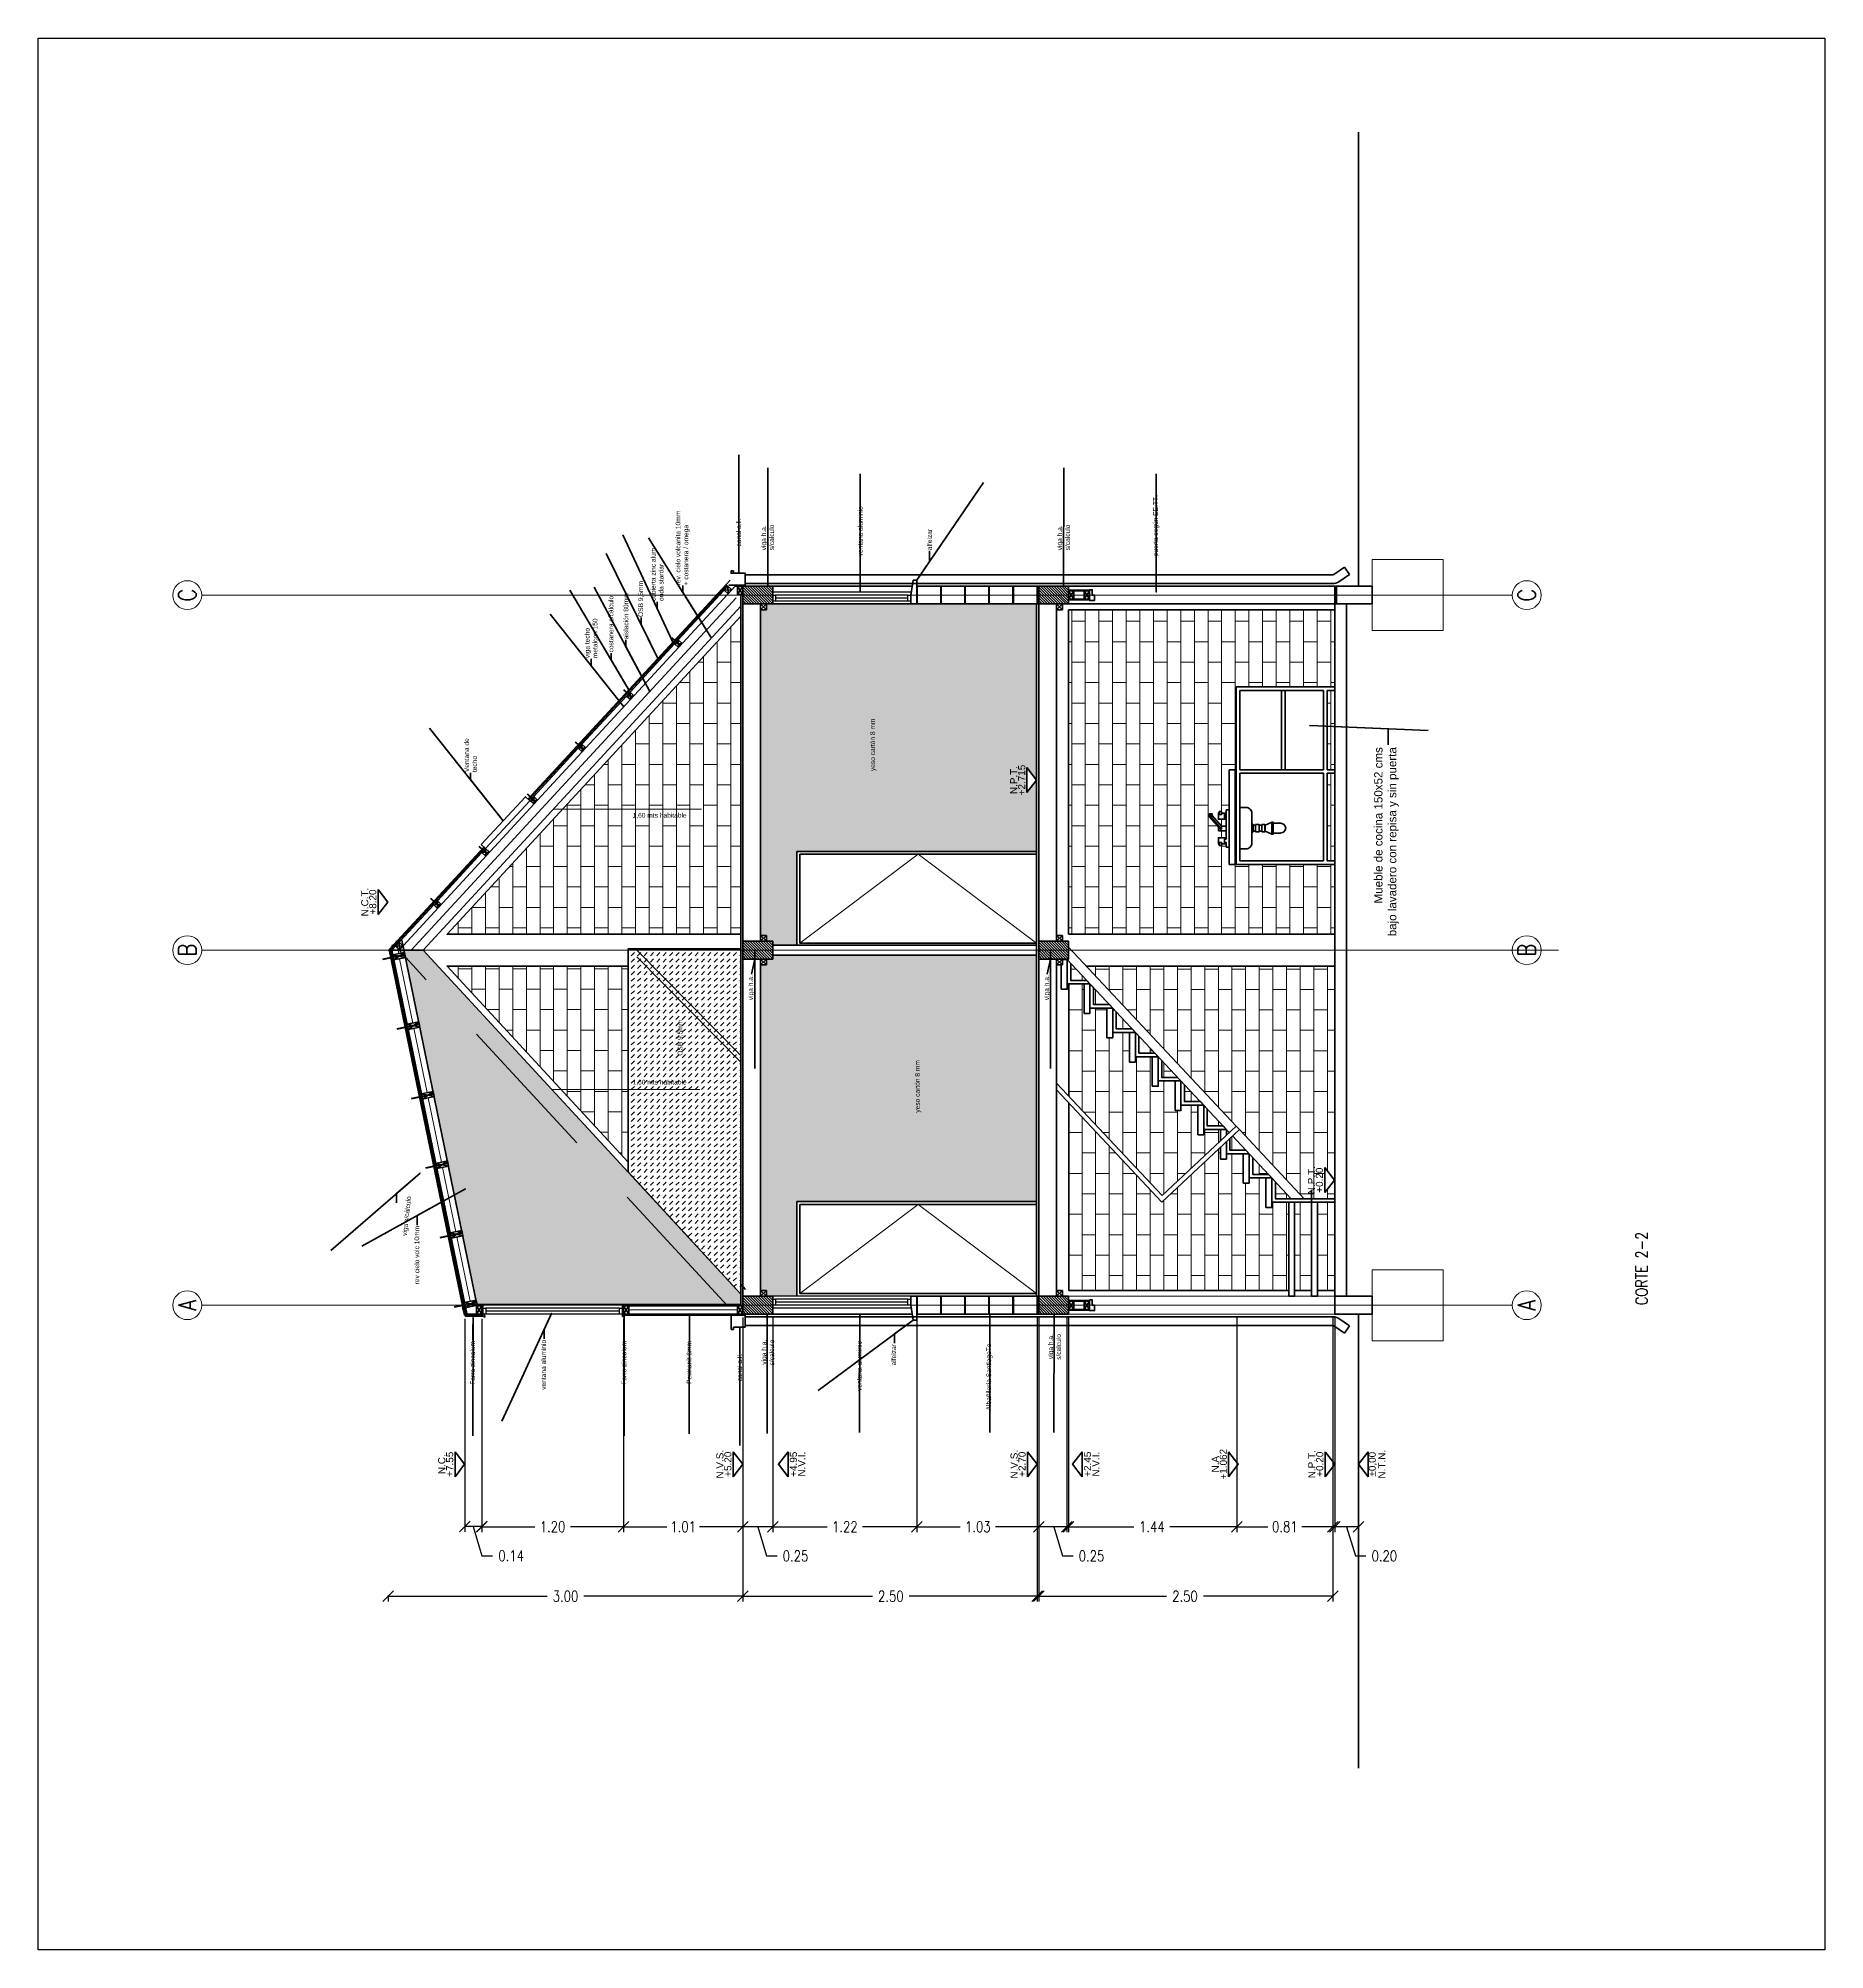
# Model space of a CAD drawing. Header units: metres. Extents: x 45 to 666, y -23 to 325.
# Drawn here: x 120.48 to 135.57, y 60.45 to 76.61 of the extents above; entities that cross this region are included whole.
import ezdxf
from ezdxf.enums import TextEntityAlignment as Align

# ---------------------------------------------------------------- set-up
doc = ezdxf.new("R2010")
doc.units = ezdxf.units.M
doc.header["$LTSCALE"] = 5
doc.header["$MEASUREMENT"] = 0
doc.linetypes.add('HIDDEN', pattern=[0.375, 0.25, -0.125])
doc.layers.get('0').update_dxf_attribs({"color": 30})
doc.layers.get('DEFPOINTS').update_dxf_attribs({"color": 210})
for name, color, linetype, lineweight in [('A-ANNO-DIMS', 3, 'Continuous', 18), ('A-ANNO-NOTE', 7, 'Continuous', 35), ('A-ANNO-SYMB', 3, 'Continuous', 18), ('A-ANNO-TEXT', 3, 'Continuous', 18), ('A-ELEV-MBE1', 7, 'Continuous', 35), ('A-ELEV-OTLN', 1, 'Continuous', 50), ('A-ELEV-PATT', 8, 'Continuous', 18), ('A-FLOR-OVHD', 3, 'HIDDEN', 18), ('A-FURN', 8, 'Continuous', 18), ('A-GLAZ-FULL', 4, 'Continuous', 25), ('A-WALL-BATT', 8, 'BATTING', 18), ('A-WALL-FULL', 7, 'Continuous', 35), ('A-WALL-FULL-EXTR', 7, 'Continuous', 35)]:
    doc.layers.add(name, color=color, linetype=linetype, lineweight=lineweight)
doc.styles.add('E-ARIAL', font='arial.ttf')
doc.styles.add('E-ROMANS', font='romans.shx', dxfattribs={"width": 0.8})
doc.linetypes.add('BATTING', pattern='A,0.0001,-0.1,[134,ltypeshp.shx,S=0.1,R=0,X=-0.1,Y=0],-0.2,[134,ltypeshp.shx,S=0.1,R=180,X=0.1,Y=0],-0.1', length=0.4001)
doc.dimstyles.new('E-0050_TICK_18', dxfattribs={"dimscale": 0.001, "dimtxt": 90, "dimasz": 90, "dimexe": 45, "dimexo": 30, "dimgap": 45, "dimtad": 0, "dimzin": 0, "dimdsep": 46, "dimtxsty": 'E-ROMANS', "dimblk": 'OBLIQUE', "dimcen": 45, "dimclrd": 256, "dimclre": 256, "dimclrt": 256, "dimadec": 0, "dimazin": 0, "dimtfac": 1, "dimtmove": 1, "dimatfit": 3, "dimldrblk": 'OPEN90', "dimfxl": 1, "dimtfill": 1, "dimtolj": 1, "dimtzin": 0, "dimarcsym": 0})
doc.dimstyles.new('E-0200_TICK_12', dxfattribs={"dimscale": 0.001, "dimtxt": 240, "dimasz": 240, "dimexe": 120, "dimexo": 80, "dimgap": 120, "dimtad": 0, "dimzin": 0, "dimdsep": 46, "dimtxsty": 'E-ROMANS', "dimblk": 'OBLIQUE', "dimcen": 120, "dimclrd": 256, "dimclre": 256, "dimclrt": 256, "dimadec": 0, "dimazin": 0, "dimtfac": 1, "dimtmove": 1, "dimatfit": 3, "dimldrblk": 'OPEN90', "dimfxl": 1, "dimtfill": 1, "dimtolj": 1, "dimtzin": 0, "dimlwd": -1, "dimarcsym": 0})

msp = doc.modelspace()

# ---------------------------------------------------------------- texts
at = {"layer": 'A-ANNO-NOTE', "style": 'E-ARIAL'}
for s, insert, char_height, attachment_point, rotation in [('puerta según EE.TT.', (129.925, 72.2283), 0.04, 4, 90), ('rev. cielo volcanita 10mm\\P+ costanera / omega ', (125.9247, 71.982), 0.04, 4, 90), ('canal a.ll.', (126.3976, 72.3106), 0.04, 4, 90), ('ventana aluminio', (127.425, 72.2283), 0.04, 4, 90), ('viga h.a.\\Ps/calculo', (126.6429, 72.2783), 0.04, 4, 90), ('alfeizar', (128.0104, 72.2793), 0.04, 4, 90), ('viga h.a.\\Ps/calculo', (129.1429, 72.2783), 0.04, 4, 90), ('cubierta zinc alum\\Ponda stardar', (125.7093, 71.8499), 0.04, 4, 90), ('costanera s/cálculo', (125.3191, 71.4154), 0.04, 4, 90), ('aislación 80mm', (125.4457, 71.5265), 0.04, 4, 90), ('OSB 9,5mm', (125.5733, 71.7152), 0.04, 4, 90), ('viga techo\\Pmetalcon 150', (125.1512, 71.3671), 0.04, 4, 90), ('yeso cartón 8 mm', (127.5356, 70.8567), 0.04, 6, 90), ('Ventana de\\Ptecho', (124.1333, 70.4045), 0.04, 4, 90), ('Mueble de cocina 150x52 cms\\Pbajo lavadero con repisa y sin puerta \\P ', (131.9285, 70.6152), 0.07, 6, 90), ('viga h.a.', (126.5049, 68.6883), 0.04, 6, 90), ('viga h.a.', (129.0049, 68.6883), 0.04, 6, 90), ('OSB 9,5mm', (125.9059, 68.0076), 0.04, 4, 90), ('yeso cartón 8 mm', (127.9137, 67.9708), 0.04, 6, 90), ('viga s/cálculo', (123.6177, 66.8193), 0.04, 6, 83.40968), ('rev cielo volc 10mm', (123.679, 66.57), 0.04, 6, 90), ('Permanit 6mm', (125.979, 65.5978), 0.04, 6, 90), ('viga h.a.\\Ps/calculo', (126.6444, 65.6082), 0.04, 6, 90), ('viga h.a.\\Ps/calculo', (129.0671, 65.6558), 0.04, 6, 90), ('canal a.ll.', (126.4062, 65.2576), 0.04, 4, 90), ('alfeizar', (127.7079, 65.3912), 0.04, 4, 90), ('Albañilería SantiagoTe', (128.5163, 65.5764), 0.04, 6, 90)]:
    msp.add_mtext(s, dxfattribs=dict(at, insert=insert, char_height=char_height, attachment_point=attachment_point, rotation=rotation))
at = {"layer": 'A-ANNO-NOTE', "char_height": 0.04, "attachment_point": 1, "style": 'E-ARIAL'}
for insert in [(125.5015, 70.0593), (125.5015, 67.8047)]:
    msp.add_mtext('1,60 mts habitable', dxfattribs=dict(at, insert=insert))
at = {"layer": 'A-ANNO-TEXT', "ltscale": 5, "char_height": 0.15, "attachment_point": 5, "rotation": 90, "style": 'E-ROMANS'}
for s, insert in [('C', (121.7397, 71.8998)), ('C', (133.0549, 71.8998)), ('B', (121.7397, 68.8998)), ('B', (133.0549, 68.8998)), ('A', (121.7397, 65.8998)), ('A', (133.0549, 65.8998))]:
    msp.add_mtext(s, dxfattribs=dict(at, insert=insert))
at = {"layer": 'A-ANNO-TEXT', "insert": (133.9751, 65.8998), "char_height": 0.1, "attachment_point": 1, "rotation": 90, "style": 'E-ROMANS'}
msp.add_mtext('CORTE 2-2', dxfattribs=at)

# ---------------------------------------------------------------- blocks, each defined once
blk = doc.blocks.new('TAG-LEVEL-CO')
for points in [[(0.352, 0.272), (-0.352, 0.272)], [(0.352, 0.272), (0, 0), (-0.352, 0.272)]]:
    blk.add_lwpolyline(points)
at = {"style": 'E-ARIAL'}
for tag, p in [('N.P.T.', (0, 0.486)), ('%%P0,00', (0, 0.262))]:
    blk.add_attdef(tag, text='', height=0.2, dxfattribs=at).set_placement(p, align=Align.BOTTOM_CENTER)
blk = doc.blocks.new('_Oblique')
at = {"color": 0, "linetype": 'ByBlock', "lineweight": -2}
blk.add_line((-0.5, -0.5), (0.5, 0.5), dxfattribs=at)
blk = doc.blocks.new('*D620')
at = {"layer": 'A-ANNO-DIMS', "lineweight": -2, "transparency": 16777216}
for p, q in [((131.433, 65.795), (131.433, 63.983)), ((131.633, 65.795), (131.633, 63.983)), ((131.633, 64.028), (131.433, 64.028)), ((131.533, 64.028), (131.607, 63.781)), ((131.607, 63.781), (131.697, 63.781))]:
    blk.add_line(p, q, dxfattribs=at)
at = {"layer": 'DEFPOINTS', "color": 0, "transparency": 16777216}
for p in [(131.433, 65.825), (131.633, 65.825), (131.433, 64.028)]:
    blk.add_point(p, dxfattribs=at)
at = {"layer": 'A-ANNO-DIMS', "lineweight": -2, "transparency": 16777216, "xscale": 0.09, "yscale": 0.09, "zscale": 0.09}
for p, rotation in [((131.433, 64.028), 180.0000000000012), ((131.633, 64.028), 1.199040866595169e-12)]:
    blk.add_blockref('_Oblique', p, dxfattribs=dict(at, rotation=rotation))
at = {"layer": 'A-ANNO-DIMS', "transparency": 16777216, "insert": (131.852, 63.781), "char_height": 0.09, "attachment_point": 5, "style": 'E-ROMANS', "bg_fill": 3, "box_fill_scale": 1.25, "bg_fill_color": 256, "bg_fill_true_color": 13158600, "bg_fill_transparency": 0}
blk.add_mtext('\\A1;0.20', dxfattribs=at)
blk = doc.blocks.new('_Open90')
at = {"color": 0, "linetype": 'ByBlock', "lineweight": -2}
for p, q in [((0, 0), (-1, 0)), ((-0.5, 0.5), (0, 0)), ((0, 0), (-0.5, -0.5))]:
    blk.add_line(p, q, dxfattribs=at)
blk = doc.blocks.new('*D227')
at = {"layer": 'A-ANNO-DIMS', "lineweight": -2, "transparency": 16777216}
for p, q in [((130.606, 65.795), (130.606, 63.983)), ((131.418, 65.795), (131.418, 63.983)), ((130.606, 64.028), (130.867, 64.028)), ((131.418, 64.028), (131.156, 64.028))]:
    blk.add_line(p, q, dxfattribs=at)
at = {"layer": 'DEFPOINTS', "color": 0, "transparency": 16777216}
for p in [(130.606, 65.825), (131.418, 65.825), (130.606, 64.028)]:
    blk.add_point(p, dxfattribs=at)
at = {"layer": 'A-ANNO-DIMS', "lineweight": -2, "transparency": 16777216, "xscale": 0.09, "yscale": 0.09, "zscale": 0.09}
for p, rotation in [((130.606, 64.028), 180.0000000000012), ((131.418, 64.028), 1.199040866595169e-12)]:
    blk.add_blockref('_Oblique', p, dxfattribs=dict(at, rotation=rotation))
at = {"layer": 'A-ANNO-DIMS', "transparency": 16777216, "insert": (131.012, 64.028), "char_height": 0.09, "attachment_point": 5, "style": 'E-ROMANS', "bg_fill": 3, "box_fill_scale": 1.25, "bg_fill_color": 256, "bg_fill_true_color": 13158600, "bg_fill_transparency": 0}
blk.add_mtext('\\A1;0.81', dxfattribs=at)
blk = doc.blocks.new('*D228')
at = {"layer": 'A-ANNO-DIMS', "lineweight": -2, "transparency": 16777216}
for p, q in [((129.17, 65.795), (129.17, 63.983)), ((130.606, 65.795), (130.606, 63.983)), ((129.17, 64.028), (129.737, 64.028)), ((130.606, 64.028), (130.039, 64.028))]:
    blk.add_line(p, q, dxfattribs=at)
at = {"layer": 'DEFPOINTS', "color": 0, "transparency": 16777216}
for p in [(129.17, 65.825), (130.606, 65.825), (129.17, 64.028)]:
    blk.add_point(p, dxfattribs=at)
at = {"layer": 'A-ANNO-DIMS', "lineweight": -2, "transparency": 16777216, "xscale": 0.09, "yscale": 0.09, "zscale": 0.09}
for p, rotation in [((129.17, 64.028), 180.0000000000012), ((130.606, 64.028), 1.199040866595169e-12)]:
    blk.add_blockref('_Oblique', p, dxfattribs=dict(at, rotation=rotation))
at = {"layer": 'A-ANNO-DIMS', "transparency": 16777216, "insert": (129.888, 64.028), "char_height": 0.09, "attachment_point": 5, "style": 'E-ROMANS', "bg_fill": 3, "box_fill_scale": 1.25, "bg_fill_color": 256, "bg_fill_true_color": 13158600, "bg_fill_transparency": 0}
blk.add_mtext('\\A1;1.44', dxfattribs=at)
blk = doc.blocks.new('*D621')
at = {"layer": 'A-ANNO-DIMS', "lineweight": -2, "transparency": 16777216}
for p, q in [((128.933, 65.795), (128.933, 63.983)), ((129.185, 65.795), (129.185, 63.983)), ((129.185, 64.028), (128.933, 64.028)), ((129.059, 64.028), (129.133, 63.781)), ((129.133, 63.781), (129.223, 63.781))]:
    blk.add_line(p, q, dxfattribs=at)
at = {"layer": 'DEFPOINTS', "color": 0, "transparency": 16777216}
for p in [(128.933, 65.825), (129.185, 65.825), (128.933, 64.028)]:
    blk.add_point(p, dxfattribs=at)
at = {"layer": 'A-ANNO-DIMS', "lineweight": -2, "transparency": 16777216, "xscale": 0.09, "yscale": 0.09, "zscale": 0.09}
for p, rotation in [((128.933, 64.028), 180.0000000000012), ((129.185, 64.028), 1.199040866595169e-12)]:
    blk.add_blockref('_Oblique', p, dxfattribs=dict(at, rotation=rotation))
at = {"layer": 'A-ANNO-DIMS', "transparency": 16777216, "insert": (129.378, 63.781), "char_height": 0.09, "attachment_point": 5, "style": 'E-ROMANS', "bg_fill": 3, "box_fill_scale": 1.25, "bg_fill_color": 256, "bg_fill_true_color": 13158600, "bg_fill_transparency": 0}
blk.add_mtext('\\A1;0.25', dxfattribs=at)
blk = doc.blocks.new('*D622')
at = {"layer": 'A-ANNO-DIMS', "lineweight": -2, "transparency": 16777216}
for p, q in [((127.903, 65.795), (127.903, 63.983)), ((128.933, 65.795), (128.933, 63.983)), ((127.903, 64.028), (128.268, 64.028)), ((128.933, 64.028), (128.567, 64.028))]:
    blk.add_line(p, q, dxfattribs=at)
at = {"layer": 'DEFPOINTS', "color": 0, "transparency": 16777216}
for p in [(127.903, 65.825), (128.933, 65.825), (127.903, 64.028)]:
    blk.add_point(p, dxfattribs=at)
at = {"layer": 'A-ANNO-DIMS', "lineweight": -2, "transparency": 16777216, "xscale": 0.09, "yscale": 0.09, "zscale": 0.09}
for p, rotation in [((127.903, 64.028), 180.0000000000012), ((128.933, 64.028), 1.199040866595169e-12)]:
    blk.add_blockref('_Oblique', p, dxfattribs=dict(at, rotation=rotation))
at = {"layer": 'A-ANNO-DIMS', "transparency": 16777216, "insert": (128.418, 64.028), "char_height": 0.09, "attachment_point": 5, "style": 'E-ROMANS', "bg_fill": 3, "box_fill_scale": 1.25, "bg_fill_color": 256, "bg_fill_true_color": 13158600, "bg_fill_transparency": 0}
blk.add_mtext('\\A1;1.03', dxfattribs=at)
blk = doc.blocks.new('*D623')
at = {"layer": 'A-ANNO-DIMS', "lineweight": -2, "transparency": 16777216}
for p, q in [((126.685, 65.795), (126.685, 63.983)), ((127.903, 65.795), (127.903, 63.983)), ((126.685, 64.028), (127.144, 64.028)), ((127.903, 64.028), (127.443, 64.028))]:
    blk.add_line(p, q, dxfattribs=at)
at = {"layer": 'DEFPOINTS', "color": 0, "transparency": 16777216}
for p in [(126.685, 65.825), (127.903, 65.825), (126.685, 64.028)]:
    blk.add_point(p, dxfattribs=at)
at = {"layer": 'A-ANNO-DIMS', "lineweight": -2, "transparency": 16777216, "xscale": 0.09, "yscale": 0.09, "zscale": 0.09}
for p, rotation in [((126.685, 64.028), 180.0000000000012), ((127.903, 64.028), 1.199040866595169e-12)]:
    blk.add_blockref('_Oblique', p, dxfattribs=dict(at, rotation=rotation))
at = {"layer": 'A-ANNO-DIMS', "transparency": 16777216, "insert": (127.294, 64.028), "char_height": 0.09, "attachment_point": 5, "style": 'E-ROMANS', "bg_fill": 3, "box_fill_scale": 1.25, "bg_fill_color": 256, "bg_fill_true_color": 13158600, "bg_fill_transparency": 0}
blk.add_mtext('\\A1;1.22', dxfattribs=at)
blk = doc.blocks.new('*D624')
at = {"layer": 'A-ANNO-DIMS', "lineweight": -2, "transparency": 16777216}
for p, q in [((126.433, 65.795), (126.433, 63.983)), ((126.685, 65.795), (126.685, 63.983)), ((126.685, 64.028), (126.433, 64.028)), ((126.559, 64.028), (126.633, 63.781)), ((126.633, 63.781), (126.723, 63.781))]:
    blk.add_line(p, q, dxfattribs=at)
at = {"layer": 'DEFPOINTS', "color": 0, "transparency": 16777216}
for p in [(126.433, 65.825), (126.685, 65.825), (126.433, 64.028)]:
    blk.add_point(p, dxfattribs=at)
at = {"layer": 'A-ANNO-DIMS', "lineweight": -2, "transparency": 16777216, "xscale": 0.09, "yscale": 0.09, "zscale": 0.09}
for p, rotation in [((126.433, 64.028), 180.0000000000012), ((126.685, 64.028), 1.199040866595169e-12)]:
    blk.add_blockref('_Oblique', p, dxfattribs=dict(at, rotation=rotation))
at = {"layer": 'A-ANNO-DIMS', "transparency": 16777216, "insert": (126.878, 63.781), "char_height": 0.09, "attachment_point": 5, "style": 'E-ROMANS', "bg_fill": 3, "box_fill_scale": 1.25, "bg_fill_color": 256, "bg_fill_true_color": 13158600, "bg_fill_transparency": 0}
blk.add_mtext('\\A1;0.25', dxfattribs=at)
blk = doc.blocks.new('*D625')
at = {"layer": 'A-ANNO-DIMS', "lineweight": -2, "transparency": 16777216}
for p, q in [((125.425, 65.785), (125.425, 63.983)), ((126.433, 65.795), (126.433, 63.983)), ((125.425, 64.028), (125.79, 64.028)), ((126.433, 64.028), (126.068, 64.028))]:
    blk.add_line(p, q, dxfattribs=at)
at = {"layer": 'DEFPOINTS', "color": 0, "transparency": 16777216}
for p in [(125.425, 65.815), (126.433, 65.825), (125.425, 64.028)]:
    blk.add_point(p, dxfattribs=at)
at = {"layer": 'A-ANNO-DIMS', "lineweight": -2, "transparency": 16777216, "xscale": 0.09, "yscale": 0.09, "zscale": 0.09}
for p, rotation in [((125.425, 64.028), 180.0000000000012), ((126.433, 64.028), 1.199040866595169e-12)]:
    blk.add_blockref('_Oblique', p, dxfattribs=dict(at, rotation=rotation))
at = {"layer": 'A-ANNO-DIMS', "transparency": 16777216, "insert": (125.929, 64.028), "char_height": 0.09, "attachment_point": 5, "style": 'E-ROMANS', "bg_fill": 3, "box_fill_scale": 1.25, "bg_fill_color": 256, "bg_fill_true_color": 13158600, "bg_fill_transparency": 0}
blk.add_mtext('\\A1;1.01', dxfattribs=at)
blk = doc.blocks.new('*D626')
at = {"layer": 'A-ANNO-DIMS', "lineweight": -2, "transparency": 16777216}
for p, q in [((124.227, 65.785), (124.227, 63.983)), ((125.425, 65.785), (125.425, 63.983)), ((124.227, 64.028), (124.677, 64.028)), ((125.425, 64.028), (124.976, 64.028))]:
    blk.add_line(p, q, dxfattribs=at)
at = {"layer": 'DEFPOINTS', "color": 0, "transparency": 16777216}
for p in [(124.227, 65.815), (125.425, 65.815), (124.227, 64.028)]:
    blk.add_point(p, dxfattribs=at)
at = {"layer": 'A-ANNO-DIMS', "lineweight": -2, "transparency": 16777216, "xscale": 0.09, "yscale": 0.09, "zscale": 0.09}
for p, rotation in [((124.227, 64.028), 180.0000000000012), ((125.425, 64.028), 1.199040866595169e-12)]:
    blk.add_blockref('_Oblique', p, dxfattribs=dict(at, rotation=rotation))
at = {"layer": 'A-ANNO-DIMS', "transparency": 16777216, "insert": (124.826, 64.028), "char_height": 0.09, "attachment_point": 5, "style": 'E-ROMANS', "bg_fill": 3, "box_fill_scale": 1.25, "bg_fill_color": 256, "bg_fill_true_color": 13158600, "bg_fill_transparency": 0}
blk.add_mtext('\\A1;1.20', dxfattribs=at)
blk = doc.blocks.new('*D627')
at = {"layer": 'A-ANNO-DIMS', "lineweight": -2, "transparency": 16777216}
for p, q in [((124.083, 65.785), (124.083, 63.985)), ((124.227, 65.785), (124.227, 63.985)), ((124.227, 64.03), (124.083, 64.03)), ((124.155, 64.03), (124.229, 63.783)), ((124.229, 63.783), (124.319, 63.783))]:
    blk.add_line(p, q, dxfattribs=at)
at = {"layer": 'DEFPOINTS', "color": 0, "transparency": 16777216}
for p in [(124.083, 65.815), (124.227, 65.815), (124.083, 64.03)]:
    blk.add_point(p, dxfattribs=at)
at = {"layer": 'A-ANNO-DIMS', "lineweight": -2, "transparency": 16777216, "xscale": 0.09, "yscale": 0.09, "zscale": 0.09}
for p, rotation in [((124.083, 64.03), 180.0000000000012), ((124.227, 64.03), 1.199040866595169e-12)]:
    blk.add_blockref('_Oblique', p, dxfattribs=dict(at, rotation=rotation))
at = {"layer": 'A-ANNO-DIMS', "transparency": 16777216, "insert": (124.476, 63.783), "char_height": 0.09, "attachment_point": 5, "style": 'E-ROMANS', "bg_fill": 3, "box_fill_scale": 1.25, "bg_fill_color": 256, "bg_fill_true_color": 13158600, "bg_fill_transparency": 0}
blk.add_mtext('\\A1;0.14', dxfattribs=at)
blk = doc.blocks.new('*D229')
at = {"layer": 'A-ANNO-DIMS', "lineweight": -2, "transparency": 16777216}
for p, q in [((128.918, 65.795), (128.918, 63.396)), ((131.418, 65.795), (131.418, 63.396)), ((128.918, 63.441), (130.013, 63.441)), ((131.418, 63.441), (130.323, 63.441))]:
    blk.add_line(p, q, dxfattribs=at)
at = {"layer": 'DEFPOINTS', "color": 0, "transparency": 16777216}
for p in [(128.918, 65.825), (131.418, 65.825), (128.918, 63.441)]:
    blk.add_point(p, dxfattribs=at)
at = {"layer": 'A-ANNO-DIMS', "lineweight": -2, "transparency": 16777216, "xscale": 0.09, "yscale": 0.09, "zscale": 0.09}
for p, rotation in [((128.918, 63.441), 180.0000000000013), ((131.418, 63.441), 1.358912982141192e-12)]:
    blk.add_blockref('_Oblique', p, dxfattribs=dict(at, rotation=rotation))
at = {"layer": 'A-ANNO-DIMS', "transparency": 16777216, "insert": (130.168, 63.441), "char_height": 0.09, "attachment_point": 5, "style": 'E-ROMANS', "bg_fill": 3, "box_fill_scale": 1.25, "bg_fill_color": 256, "bg_fill_true_color": 13158600, "bg_fill_transparency": 0}
blk.add_mtext('\\A1;2.50', dxfattribs=at)
blk = doc.blocks.new('*D628')
at = {"layer": 'A-ANNO-DIMS', "lineweight": -2, "transparency": 16777216}
for p, q in [((126.433, 65.795), (126.433, 63.396)), ((128.933, 65.795), (128.933, 63.396)), ((126.433, 63.441), (127.528, 63.441)), ((128.933, 63.441), (127.838, 63.441))]:
    blk.add_line(p, q, dxfattribs=at)
at = {"layer": 'DEFPOINTS', "color": 0, "transparency": 16777216}
for p in [(126.433, 65.825), (128.933, 65.825), (126.433, 63.441)]:
    blk.add_point(p, dxfattribs=at)
at = {"layer": 'A-ANNO-DIMS', "lineweight": -2, "transparency": 16777216, "xscale": 0.09, "yscale": 0.09, "zscale": 0.09, "rotation": 180}
blk.add_blockref('_Oblique', (126.433, 63.441), dxfattribs=at)
at = {"layer": 'A-ANNO-DIMS', "lineweight": -2, "transparency": 16777216, "xscale": 0.09, "yscale": 0.09, "zscale": 0.09}
blk.add_blockref('_Oblique', (128.933, 63.441), dxfattribs=at)
at = {"layer": 'A-ANNO-DIMS', "transparency": 16777216, "insert": (127.683, 63.441), "char_height": 0.09, "attachment_point": 5, "style": 'E-ROMANS', "bg_fill": 3, "box_fill_scale": 1.25, "bg_fill_color": 256, "bg_fill_true_color": 13158600, "bg_fill_transparency": 0}
blk.add_mtext('\\A1;2.50', dxfattribs=at)
blk = doc.blocks.new('*D629')
at = {"layer": 'A-ANNO-DIMS', "lineweight": -2, "transparency": 16777216}
for p, q in [((126.433, 65.795), (126.433, 63.396)), ((123.437, 63.449), (123.437, 63.396)), ((123.437, 63.441), (124.78, 63.441)), ((126.433, 63.441), (125.09, 63.441))]:
    blk.add_line(p, q, dxfattribs=at)
at = {"layer": 'DEFPOINTS', "color": 0, "transparency": 16777216}
for p in [(126.433, 65.825), (123.437, 63.479), (123.437, 63.441)]:
    blk.add_point(p, dxfattribs=at)
at = {"layer": 'A-ANNO-DIMS', "lineweight": -2, "transparency": 16777216, "xscale": 0.09, "yscale": 0.09, "zscale": 0.09, "rotation": 180}
blk.add_blockref('_Oblique', (123.437, 63.441), dxfattribs=at)
at = {"layer": 'A-ANNO-DIMS', "lineweight": -2, "transparency": 16777216, "xscale": 0.09, "yscale": 0.09, "zscale": 0.09}
blk.add_blockref('_Oblique', (126.433, 63.441), dxfattribs=at)
at = {"layer": 'A-ANNO-DIMS', "transparency": 16777216, "insert": (124.935, 63.441), "char_height": 0.09, "attachment_point": 5, "style": 'E-ROMANS', "bg_fill": 3, "box_fill_scale": 1.25, "bg_fill_color": 256, "bg_fill_true_color": 13158600, "bg_fill_transparency": 0}
blk.add_mtext('\\A1;3.00', dxfattribs=at)

# ---------------------------------------------------------------- hatches: boundary and pattern name
at = {"layer": 'A-ELEV-PATT'}
h = msp.add_hatch(dxfattribs=at)
h.set_pattern_fill('LINE', color=256, scale=0.005, angle=855, style=0)
h.set_pattern_definition([(135, (198.918694, -54.962566), (-0.0112253202, -0.0112253202), [])])
h.paths.add_polyline_path([(126.4329, 71.8998), (126.4329, 71.8248), (126.6849, 71.8248), (126.6849, 71.8998)])
h.paths.add_polyline_path([(126.4329, 71.9748), (126.4329, 71.8998), (126.6849, 71.8998), (126.6849, 71.9748)])
h = msp.add_hatch(dxfattribs=at)
h.set_pattern_fill('LINE', color=256, scale=0.005, angle=855, style=0)
h.set_pattern_definition([(135, (201.418694, -54.962566), (-0.0112253202, -0.0112253202), [])])
h.paths.add_polyline_path([(128.9329, 71.8998), (128.9329, 71.8248), (129.1849, 71.8248), (129.1849, 71.8998)])
h.paths.add_polyline_path([(128.9329, 71.9748), (128.9329, 71.8998), (129.1849, 71.8998), (129.1849, 71.9748)])
h = msp.add_hatch(dxfattribs=at)
h.set_pattern_fill('AR-BRSTD', color=256, scale=0.0017, style=0)
h.set_pattern_definition([(90, (0, 0), (-0.11516106, -2e-15), []), (180, (0, 0), (-0.11516106, -0.17272), [0.11516106, -0.11516106])])
h.paths.add_polyline_path([(126.0953, 71.4084), (126.2898, 71.4084), (126.2898, 70.8078), (126.0953, 70.8078)], flags=0)
h.paths.add_polyline_path([(126.0953, 70.8078), (126.0953, 71.4084), (126.2898, 71.4084), (126.2898, 70.8078)], flags=16)
h.paths.add_polyline_path([(124.9091, 70.0915), (123.9338, 69.0348), (126.4149, 69.0348), (126.4149, 70.0915)])
h.paths.add_polyline_path([(123.9338, 68.7648), (124.8966, 67.7218), (125.4629, 67.7218), (125.4629, 68.7648)])
h.paths.add_polyline_path([(124.8966, 67.7218), (125.4629, 67.1082), (125.4629, 67.7218)])
h.paths.add_polyline_path([(126.4149, 71.7228), (124.9091, 70.0915), (126.4149, 70.0915)])
h = msp.add_hatch(dxfattribs=at)
h.set_pattern_fill('DOTS', color=256, scale=0.03, style=0)
h.set_pattern_definition([(3e-12, (2e-12, -3e-12), (0.0238125, 0.047625), [0, -0.047625])])
h.paths.add_polyline_path([(128.8334, 70.443), (128.9149, 70.3373), (128.9149, 71.8248), (127.9029, 71.8248), (127.8529, 71.8248), (126.6849, 71.8248), (126.6329, 71.8248), (126.6329, 71.7748), (126.5829, 71.7748), (126.5829, 69.0248), (126.6329, 69.0248), (126.6329, 68.9748), (126.6849, 68.9748), (126.6849, 68.9428), (126.8899, 68.9428), (126.8899, 69.7348), (128.9149, 69.7348), (128.9149, 70.3373), (128.8334, 70.2317)])
h.paths.add_polyline_path([(126.6849, 68.8568), (126.6849, 68.8248), (126.6329, 68.8248), (126.6329, 68.7748), (126.5829, 68.7748), (126.5829, 66.0248), (126.6329, 66.0248), (126.6329, 65.9748), (126.6849, 65.9748), (126.8899, 65.9748), (126.8899, 66.7748), (128.9149, 66.7748), (128.9149, 68.8568)])
h.paths.add_polyline_path([(127.4983, 70.4033), (127.4983, 70.8667), (127.5729, 70.8667), (127.5729, 70.4033)], flags=24)
h.paths.add_polyline_path([(127.8764, 67.5175), (127.8764, 67.9808), (127.9511, 67.9808), (127.9511, 67.5175)], flags=24)
h = msp.add_hatch(dxfattribs=at)
h.set_pattern_fill('AR-BRSTD', color=256, scale=0.0017, angle=90, style=0)
h.set_pattern_definition([(90, (0, 0), (-0.11516106, -3e-15), []), (180, (0, 0), (-0.11516106, -0.17272), [0.11516106, -0.11516106])])
h.paths.add_polyline_path([(131.4329, 71.0948), (131.3685, 71.0948), (131.3685, 70.4248), (131.4329, 70.4248)], flags=17)
h.paths.add_polyline_path([(131.3685, 69.6548), (131.4329, 69.6548), (131.4329, 70.3948), (131.3685, 70.3948)], flags=17)
h.paths.add_polyline_path([(131.4329, 71.7748), (129.1849, 71.7748), (129.1849, 69.0348), (131.4329, 69.0348), (131.4329, 69.6248), (130.6, 69.6248), (130.6, 69.7553), (130.592, 69.7553), (130.592, 69.6248), (130.542, 69.6248), (130.542, 69.7712), (130.5159, 69.7712), (130.5159, 69.8103), (130.5029, 69.8103), (130.5029, 69.7973), (130.4768, 69.7973), (130.4768, 69.7842), (130.4572, 69.7842), (130.4572, 69.7973), (130.4507, 69.7973), (130.4507, 69.8495), (130.5029, 69.8495), (130.5029, 69.8364), (130.5159, 69.8364), (130.5159, 69.9082), (130.4507, 69.9082), (130.4507, 69.9361), (130.3725, 70.0256), (130.3725, 70.0516), (130.3986, 70.0516), (130.3986, 70.037), (130.4768, 69.9473), (130.5159, 69.9473), (130.5159, 70.019), (130.5029, 70.019), (130.5029, 70.006), (130.4507, 70.006), (130.4507, 70.0582), (130.4572, 70.0582), (130.4572, 70.0712), (130.4768, 70.0712), (130.4768, 70.0582), (130.5029, 70.0582), (130.5029, 70.0451), (130.5159, 70.0451), (130.5159, 70.0842), (130.542, 70.0842), (130.542, 70.4248), (130.592, 70.4248), (130.592, 70.1057), (130.6, 70.1057), (130.6, 71.1248), (131.4329, 71.1248)])
h = msp.add_hatch(dxfattribs=at)
h.set_pattern_fill('LINE', color=256, scale=0.005, angle=495, style=0)
h.set_pattern_definition([(135, (198.918694, -57.962566), (-0.0112253202, -0.0112253202), [])])
h.paths.add_polyline_path([(126.4329, 68.8998), (126.4329, 68.8248), (126.6849, 68.8248), (126.6849, 68.8998)])
h.paths.add_polyline_path([(126.4329, 68.9748), (126.4329, 68.8998), (126.6849, 68.8998), (126.6849, 68.9748)])
h = msp.add_hatch(dxfattribs=at)
h.set_pattern_fill('LINE', color=256, scale=0.005, angle=495, style=0)
h.set_pattern_definition([(135, (201.418694, -57.962566), (-0.0112253202, -0.0112253202), [])])
h.paths.add_polyline_path([(128.9329, 68.8998), (128.9329, 68.8248), (129.1849, 68.8248), (129.1849, 68.8998)])
h.paths.add_polyline_path([(128.9329, 68.9748), (128.9329, 68.8998), (129.1849, 68.8998), (129.1849, 68.9748)])
h = msp.add_hatch(dxfattribs=at)
h.set_pattern_fill('DASH', color=256, scale=0.012, angle=45, style=0)
h.set_pattern_definition([(45, (1e-12, 21.760635), (-2e-15, 0.053881537), [0.0381, -0.0381])])
h.paths.add_polyline_path([(126.4149, 68.0111), (126.4149, 68.8998), (125.5375, 68.8998)], flags=17)
h.paths.add_polyline_path([(125.4813, 68.8998), (125.4629, 68.8998), (125.4629, 67.7218), (126.4149, 67.7218), (126.4149, 67.9542)])
h.paths.add_polyline_path([(126.4149, 67.9542), (126.4149, 68.0111), (125.5375, 68.8998), (125.4813, 68.8998)])
h.paths.add_polyline_path([(126.4149, 67.7218), (125.4629, 67.7218), (125.4629, 67.0257), (126.4149, 65.9943), (126.4149, 66.7248)])
h.paths.add_polyline_path([(125.8713, 67.9976), (125.8713, 68.314), (125.9406, 68.314), (125.9406, 67.9976)], flags=24)
h.paths.add_polyline_path([(125.4915, 67.8147), (125.9617, 67.8147), (125.9617, 67.7465), (125.4915, 67.7465)], flags=24)
h = msp.add_hatch(dxfattribs=at)
h.set_pattern_fill('AR-BRSTD', color=256, scale=0.0017, angle=90, style=0)
h.set_pattern_definition([(90, (-0.834, 21.76063), (-0.11516106, 7e-18), []), (180, (-0.834, 21.76063), (-0.11516106, -0.17272), [0.11516106, -0.11516106])])
h.paths.add_polyline_path([(131.4329, 68.7648), (129.3342, 68.7648), (130.6006, 67.4135), (130.628, 67.3844), (131.1758, 66.7998), (131.4329, 66.7998)])
h.paths.add_polyline_path([(131.3482, 67.0621), (131.4297, 66.9564), (131.3482, 66.8508)], flags=16)
h.paths.add_polyline_path([(129.8915, 67.9998), (129.7494, 67.9998), (129.7494, 67.9548), (129.6994, 67.9548), (129.6994, 68.2048), (129.5573, 68.2048), (129.5573, 68.1598), (129.5073, 68.1598), (129.5073, 68.4098), (129.3652, 68.4098), (129.3652, 68.3648), (129.3152, 68.3648), (129.3152, 68.6148), (129.1849, 68.6148), (129.1849, 67.6685), (129.9741, 66.8264), (130.4679, 67.2891), (130.4679, 67.3848), (130.3258, 67.3848), (130.3258, 67.3398), (130.2758, 67.3398), (130.2758, 67.5898), (130.1336, 67.5898), (130.1336, 67.5448), (130.0836, 67.5448), (130.0836, 67.7948), (129.9415, 67.7948), (129.9415, 67.7498), (129.8915, 67.7498)])
h.paths.add_polyline_path([(131.0442, 66.7698), (130.9021, 66.7698), (130.9021, 66.7248), (130.8521, 66.7248), (130.8521, 66.9748), (130.71, 66.9748), (130.71, 66.9298), (130.66, 66.9298), (130.66, 67.1798), (130.5179, 67.1798), (130.5179, 67.1348), (130.4679, 67.1348), (130.4679, 67.2343), (129.9723, 66.7698), (129.1849, 67.61), (129.1849, 66.0248), (131.0442, 66.0248)])
h.paths.add_polyline_path([(131.2364, 66.7698), (131.0942, 66.7698), (131.0942, 66.0248), (131.2364, 66.0248)])
h.paths.add_polyline_path([(131.4329, 66.7698), (131.2864, 66.7698), (131.2864, 66.0248), (131.4329, 66.0248)])
h.paths.add_polyline_path([(130.9321, 66.9428), (130.9321, 66.7998), (131.0661, 66.7998)], flags=17)
h.paths.add_polyline_path([(130.74, 67.1478), (130.74, 67.0048), (130.874, 67.0048)], flags=17)
h.paths.add_polyline_path([(130.5696, 67.3296), (130.5479, 67.3093), (130.5479, 67.2098), (130.6819, 67.2098)], flags=17)
h.paths.add_polyline_path([(130.3558, 67.5578), (130.3558, 67.4148), (130.4898, 67.4148)], flags=17)
h.paths.add_polyline_path([(130.1636, 67.7628), (130.1636, 67.6198), (130.2976, 67.6198)], flags=17)
h.paths.add_polyline_path([(129.9715, 67.9678), (129.9715, 67.8248), (130.1055, 67.8248)], flags=17)
h.paths.add_polyline_path([(129.7794, 68.1728), (129.7794, 68.0298), (129.9134, 68.0298)], flags=17)
h.paths.add_polyline_path([(129.5873, 68.3778), (129.5873, 68.2348), (129.7213, 68.2348)], flags=17)
h.paths.add_polyline_path([(129.3952, 68.5828), (129.3952, 68.4398), (129.5292, 68.4398)], flags=17)
h.paths.add_polyline_path([(129.2246, 68.7648), (129.203, 68.7648), (129.203, 68.6448), (129.337, 68.6448)])
h.paths.add_polyline_path([(131.2793, 66.842), (131.2793, 67.0709), (131.1893, 67.0709), (131.1893, 66.842)], flags=24)
h.paths.add_polyline_path([(131.348, 66.8416), (131.348, 67.0713), (131.258, 67.0713), (131.258, 66.8416)], flags=24)
h = msp.add_hatch(dxfattribs=at)
h.set_pattern_fill('LINE', color=256, scale=0.005, angle=855, style=0)
h.set_pattern_definition([(135, (198.918694, -60.962566), (-0.0112253202, -0.0112253202), [])])
h.paths.add_polyline_path([(126.4329, 65.8998), (126.4329, 65.8248), (126.6849, 65.8248), (126.6849, 65.8998)])
h.paths.add_polyline_path([(126.4329, 65.9748), (126.4329, 65.8998), (126.6849, 65.8998), (126.6849, 65.9748)])
h = msp.add_hatch(dxfattribs=at)
h.set_pattern_fill('LINE', color=256, scale=0.005, angle=855, style=0)
h.set_pattern_definition([(135, (201.418694, -60.962566), (-0.0112253202, -0.0112253202), [])])
h.paths.add_polyline_path([(128.9329, 65.8998), (128.9329, 65.8248), (129.1849, 65.8248), (129.1849, 65.8998)])
h.paths.add_polyline_path([(128.9329, 65.9748), (128.9329, 65.8998), (129.1849, 65.8998), (129.1849, 65.9748)])

# ---------------------------------------------------------------- linework, layer by layer
at = {"layer": 'A-ANNO-NOTE'}
for p, q in [((129.9741, 66.8264), (129.0829, 67.7773)), ((129.9723, 66.7698), (129.0829, 67.7188)), ((129.9723, 66.7698), (130.628, 67.3844)), ((129.9741, 66.8264), (130.6006, 67.4135)), ((130.628, 67.3844), (130.6006, 67.4135))]:
    msp.add_line(p, q, dxfattribs=at)
at = {"layer": 'A-ANNO-SYMB', "ltscale": 2}
for points in [[(132.9329, 71.8998), (121.8616, 71.8998)], [(132.9329, 68.8998), (121.8616, 68.8998)], [(133.3242, 68.8998), (121.8616, 68.8998)], [(132.9329, 65.8998), (121.8616, 65.8998)], [(132.9329, 65.8998), (121.8616, 65.8998)]]:
    msp.add_lwpolyline(points, dxfattribs=at)
at = {"layer": 'A-ANNO-SYMB', "linetype": 'Continuous', "ltscale": 5}
for centre in [(121.7397, 71.8998), (133.0549, 71.8998), (121.7397, 68.8998), (133.0549, 68.8998), (121.7397, 65.8998), (133.0549, 65.8998)]:
    msp.add_circle(centre, 0.1219, dxfattribs=at)
at = {"layer": 'A-ELEV-MBE1'}
for p, q in [((131.5582, 72.0747), (131.516, 72.1367)), ((126.3673, 71.9748), (126.4329, 71.9748)), ((127.8649, 71.9748), (126.6849, 71.9748)), ((131.4329, 71.9748), (129.1849, 71.9748)), ((129.1849, 71.8648), (129.2299, 71.9348)), ((129.1849, 71.9348), (129.2299, 71.8648)), ((129.2299, 71.9348), (129.3149, 71.9348)), ((129.3149, 71.8648), (129.3599, 71.9348)), ((129.3149, 71.9348), (129.3599, 71.8648)), ((126.5829, 71.7748), (126.6329, 71.8248)), ((126.5829, 71.8248), (126.6329, 71.7748)), ((127.8529, 71.8248), (126.6849, 71.8248)), ((129.0829, 71.7748), (129.1329, 71.8248)), ((129.0829, 71.8248), (129.1329, 71.7748)), ((131.4329, 71.8248), (129.1849, 71.8248)), ((129.1849, 69.0348), (129.1849, 71.7748)), ((131.4329, 71.7748), (129.1849, 71.7748)), ((129.2299, 71.8648), (129.3149, 71.8648)), ((130.6, 71.1248), (130.6, 70.1238)), ((131.3685, 71.1248), (130.6, 71.1248)), ((130.63, 71.0948), (130.63, 70.4248)), ((131.3385, 71.0948), (130.63, 71.0948)), ((130.9843, 71.0948), (130.9843, 70.4248)), ((131.0143, 71.0948), (131.0143, 70.4248)), ((131.3385, 71.0948), (131.3385, 70.4248)), ((131.3685, 71.1248), (131.4329, 71.1248)), ((131.3685, 71.0948), (131.3685, 70.4248)), ((131.3685, 71.0948), (131.4329, 71.0948)), ((130.592, 70.4248), (130.542, 70.4248)), ((130.542, 70.4248), (130.542, 69.6248)), ((130.592, 70.4248), (130.592, 69.6248)), ((131.3385, 70.4248), (130.63, 70.4248)), ((131.3685, 70.4248), (131.4329, 70.4248)), ((130.63, 70.3948), (130.63, 70.1238)), ((131.3385, 70.3948), (130.63, 70.3948)), ((131.3385, 70.3948), (131.3385, 69.6548)), ((131.3685, 70.3948), (131.4329, 70.3948)), ((131.3685, 70.3948), (131.3685, 69.6548)), ((130.6, 69.6248), (130.6, 70.1238)), ((130.63, 69.6548), (130.63, 70.1238)), ((130.3725, 70.0516), (130.3855, 70.0516)), ((130.3725, 70.0256), (130.3725, 70.0516)), ((130.3855, 70.0256), (130.3725, 70.0256)), ((130.4638, 69.9212), (130.3725, 70.0256)), ((130.3855, 70.0516), (130.3986, 70.0516)), ((130.3855, 70.0516), (130.3855, 70.0256)), ((130.3986, 70.0256), (130.3855, 70.0256)), ((130.3855, 70.0256), (130.4768, 69.9212)), ((130.3984, 70.0371), (130.4768, 69.9473)), ((130.3986, 70.0516), (130.3986, 70.0256)), ((130.4768, 69.9473), (130.5159, 69.9473)), ((130.4768, 69.9473), (130.4768, 69.9212)), ((130.5159, 70.0451), (130.5029, 70.0451)), ((130.5029, 70.019), (130.5159, 70.019)), ((130.7648, 69.9557), (130.7451, 69.9557)), ((130.8182, 69.9557), (130.7952, 69.9557)), ((130.8444, 69.9557), (130.8425, 69.9557)), ((130.8444, 69.9557), (130.8444, 69.9057)), ((130.9125, 69.9716), (130.9777, 69.9716)), ((130.4507, 69.9082), (130.4507, 69.9361)), ((130.5159, 69.9082), (130.4507, 69.9082)), ((130.4768, 69.9212), (130.4638, 69.9212)), ((130.5029, 69.8364), (130.5159, 69.8364)), ((130.5159, 69.8103), (130.5029, 69.8103)), ((130.7648, 69.9057), (130.7451, 69.9057)), ((130.8182, 69.9057), (130.7952, 69.9057)), ((130.8444, 69.9057), (130.8425, 69.9057)), ((130.9125, 69.8897), (130.9777, 69.8897)), ((126.4329, 69.0348), (126.4329, 69.6498)), ((126.8899, 69.7348), (128.9149, 69.7348)), ((126.8899, 68.9428), (126.8899, 69.7348)), ((126.9149, 69.7098), (128.9149, 69.7098)), ((126.9149, 68.9598), (126.9149, 69.7098)), ((130.592, 69.6248), (130.542, 69.6248)), ((131.3685, 69.6248), (130.6, 69.6248)), ((131.3385, 69.6548), (130.63, 69.6548)), ((131.3685, 69.6548), (131.4329, 69.6548)), ((131.3685, 69.6248), (131.4329, 69.6248)), ((126.5829, 69.0248), (126.6329, 68.9748)), ((126.5829, 68.9748), (126.6329, 69.0248)), ((129.0829, 69.0248), (129.1329, 68.9748)), ((129.0829, 68.9748), (129.1329, 69.0248)), ((131.4329, 69.0348), (129.1849, 69.0348)), ((123.4674, 68.9448), (123.4826, 68.9308)), ((126.5829, 68.7748), (126.6329, 68.8248)), ((126.5829, 68.8248), (126.6329, 68.7748)), ((128.9149, 68.9598), (126.9149, 68.9598)), ((129.0829, 68.7748), (129.1329, 68.8248)), ((129.0829, 68.8248), (129.1329, 68.7748)), ((129.1684, 68.8248), (130.5422, 67.3588)), ((129.1849, 68.9242), (130.6006, 67.4135)), ((126.4329, 65.9748), (126.4329, 68.7648)), ((130.628, 67.3844), (131.1758, 66.7998)), ((130.5696, 67.3296), (131.0661, 66.7998)), ((126.8899, 66.7748), (128.9149, 66.7748)), ((126.8899, 65.9748), (126.8899, 66.7748)), ((126.9149, 66.7498), (128.9149, 66.7498)), ((126.9149, 65.9998), (126.9149, 66.7498)), ((125.4153, 65.9048), (124.2273, 65.9048)), ((126.5829, 66.0248), (126.6329, 65.9748)), ((126.5829, 65.9748), (126.6329, 66.0248)), ((128.9149, 65.9998), (126.9149, 65.9998)), ((129.0829, 66.0248), (129.1329, 65.9748)), ((129.0829, 65.9748), (129.1329, 66.0248)), ((131.0442, 66.0248), (129.1879, 66.0248)), ((129.2299, 65.9348), (129.3149, 65.9348)), ((131.2364, 66.0248), (131.0942, 66.0248)), ((131.4329, 66.0248), (131.2864, 66.0248)), ((125.4703, 65.8248), (126.3879, 65.8248)), ((126.3334, 65.6948), (126.3334, 65.8148)), ((126.4534, 65.7148), (126.4534, 65.8148)), ((126.3334, 65.6948), (126.3534, 65.6948)), ((126.3534, 65.6948), (126.3534, 65.7148)), ((126.3534, 65.7148), (126.4534, 65.7148)), ((131.5582, 65.725), (131.516, 65.663))]:
    msp.add_line(p, q, dxfattribs=at)
for points in [[(126.4534, 72.0721), (131.4175, 72.0721, 0.1507746), (131.4245, 72.0743), (131.516, 72.1367)], [(126.4534, 71.9971), (131.4175, 71.9971, 0.1507746), (131.4668, 72.0123), (131.5582, 72.0747)], [(130.63, 69.7553), (130.6825, 69.7553, 0.4142136), (130.7325, 69.8053), (130.7325, 70.0557, 0.4142136), (130.6825, 70.1057), (130.63, 70.1057)], [(126.4534, 65.8026), (131.4175, 65.8026, -0.1507746), (131.4668, 65.7873), (131.5582, 65.725)], [(126.4534, 65.7276), (131.4175, 65.7276, -0.1507746), (131.4245, 65.7254), (131.516, 65.663)]]:
    msp.add_lwpolyline(points, format="xyb", dxfattribs=at)
for points in [[(126.3009, 71.9841), (124.6284, 70.1721), (124.625, 70.1685)], [(126.3673, 71.9748), (124.6993, 70.1679)], [(126.3083, 71.9773), (125.8871, 71.5211)], [(126.3879, 71.9048), (126.4329, 71.9748)], [(126.3879, 71.9748), (126.4329, 71.9048)], [(126.4149, 69.0348), (123.9338, 69.0348), (126.4149, 71.7228)], [(126.5829, 69.6498), (126.5829, 71.8248)], [(126.5829, 71.8248), (126.5829, 69.0248)], [(129.0829, 71.8248), (129.0829, 69.0248)], [(125.8566, 71.488), (125.4802, 71.0802)], [(125.8566, 71.488), (125.9202, 71.4905)], [(125.8871, 71.5211), (125.8897, 71.4575)], [(125.4802, 71.0802), (125.4827, 71.0166)], [(131.4329, 71.1248), (131.4329, 71.0948)], [(125.4496, 71.0471), (125.0732, 70.6393)], [(125.4496, 71.0471), (125.5132, 71.0497)], [(125.0427, 70.6062), (124.6662, 70.1984)], [(125.0427, 70.6062), (125.1063, 70.6088)], [(125.0732, 70.6393), (125.0757, 70.5757)], [(131.4329, 70.4248), (131.4329, 70.3948)], [(124.6688, 70.1348), (123.5288, 68.8998)], [(124.6357, 70.1654), (124.6993, 70.1679)], [(124.6662, 70.1984), (124.6688, 70.1348)], [(130.6, 70.1057), (130.592, 70.1057)], [(130.4572, 70.0582), (130.4507, 70.0582), (130.4507, 70.006), (130.5029, 70.006), (130.5029, 70.0582), (130.4768, 70.0582)], [(130.5159, 69.8364), (130.5159, 70.0842), (130.542, 70.0842), (130.542, 69.7712), (130.5159, 69.7712), (130.5159, 69.8103)], [(130.7382, 69.9627), (130.7451, 69.9597), (130.7451, 69.9307)], [(130.8444, 69.9557), (130.8958, 69.9781), (130.9006, 69.9781), (130.9006, 69.9781)], [(130.4572, 69.7973), (130.4507, 69.7973), (130.4507, 69.8495), (130.5029, 69.8495), (130.5029, 69.7973), (130.4768, 69.7973)], [(130.7382, 69.8987), (130.7451, 69.9016), (130.7451, 69.9307)], [(130.8444, 69.9057), (130.8958, 69.8833), (130.9006, 69.8833), (130.9006, 69.8833)], [(124.2287, 69.7245), (123.8523, 69.3167)], [(124.2287, 69.7245), (124.2923, 69.727)], [(124.2593, 69.7575), (124.2618, 69.6939)], [(130.592, 69.7553), (130.6, 69.7553)], [(131.4329, 69.6248), (131.4329, 69.6548)], [(123.8523, 69.3167), (123.8548, 69.2531)], [(123.8218, 69.2836), (123.8854, 69.2861)], [(123.4755, 68.8612), (123.5825, 68.8373)], [(123.4846, 68.8171), (123.5735, 68.8814)], [(123.4981, 68.9329), (123.5617, 68.9354)], [(123.5286, 68.966), (123.5311, 68.9024)], [(126.4149, 65.9943), (123.7329, 68.8998)], [(129.123, 68.5698), (129.173, 68.5698), (129.173, 68.8198), (129.1329, 68.8198)], [(125.4629, 67.1082), (123.9338, 68.7648), (125.4629, 68.7648)], [(126.5829, 65.9748), (126.5829, 68.7748)], [(128.9329, 67.9929), (128.9329, 68.7648)], [(129.0829, 65.9748), (129.0829, 68.7748)], [(129.0829, 65.9748), (129.0829, 68.7748)], [(129.123, 68.7748), (129.123, 68.5698)], [(129.3342, 68.7648), (131.4329, 68.7648)], [(129.1879, 67.6653), (129.1879, 68.6148)], [(129.3152, 68.3648), (129.3652, 68.3648), (129.3652, 68.6148), (129.3152, 68.6148), (129.3152, 68.3648)], [(129.5073, 68.1598), (129.5573, 68.1598), (129.5573, 68.4098), (129.5073, 68.4098), (129.5073, 68.1598)], [(123.5966, 68.2735), (123.7036, 68.2496)], [(123.6057, 68.2295), (123.6946, 68.2937)], [(129.6994, 67.9548), (129.7494, 67.9548), (129.7494, 68.2048), (129.6994, 68.2048), (129.6994, 67.9548)], [(129.8915, 67.7498), (129.9415, 67.7498), (129.9415, 67.9998), (129.8915, 67.9998), (129.8915, 67.7498)], [(128.9329, 65.9748), (128.9329, 67.936)], [(123.7177, 67.6859), (123.8248, 67.662)], [(123.7268, 67.6418), (123.8157, 67.7061)], [(130.0836, 67.5448), (130.1336, 67.5448), (130.1336, 67.7948), (130.0836, 67.7948), (130.0836, 67.5448)], [(129.1879, 66.0248), (129.1879, 67.6068)], [(130.2758, 67.3398), (130.3258, 67.3398), (130.3258, 67.5898), (130.2758, 67.5898), (130.2758, 67.3398)], [(130.4679, 67.3848), (130.4679, 67.2891)], [(130.5179, 67.336), (130.5179, 67.3848)], [(130.5179, 67.3848), (130.5179, 67.336)], [(130.4679, 67.1348), (130.5179, 67.1348), (130.5179, 67.2812)], [(130.4679, 67.2343), (130.4679, 67.1348)], [(130.5179, 67.2812), (130.5179, 67.1798), (130.71, 67.1798), (130.6819, 67.2098), (130.5479, 67.2098), (130.5479, 67.3093)], [(123.8388, 67.0982), (123.9459, 67.0743)], [(123.8479, 67.0542), (123.9368, 67.1184)], [(130.66, 66.9298), (130.71, 66.9298), (130.71, 67.1798), (130.66, 67.1798), (130.66, 66.9298)], [(130.8521, 66.7248), (130.9021, 66.7248), (130.9021, 66.9748), (130.8521, 66.9748), (130.8521, 66.7248)], [(131.4329, 66.7998), (130.9321, 66.7998), (130.9321, 66.9428), (130.9021, 66.9748), (130.9021, 66.7698), (131.4329, 66.7698)], [(131.2369, 65.9748), (131.2369, 66.8748)], [(131.0442, 65.9748), (131.0942, 65.9748), (131.0942, 66.7698), (131.0442, 66.7698), (131.0442, 65.9748)], [(131.2364, 65.9748), (131.2864, 65.9748), (131.2864, 66.7698), (131.2364, 66.7698), (131.2364, 65.9748)], [(123.9599, 66.5106), (124.067, 66.4867)], [(123.969, 66.4665), (124.0579, 66.5308)], [(126.4561, 66.0323), (126.4149, 66.0769)], [(124.1823, 65.8248), (124.2273, 65.8948)], [(124.1823, 65.8948), (124.2273, 65.8248)], [(125.4703, 65.8248), (125.4253, 65.8948)], [(125.4253, 65.8248), (125.4703, 65.8948)], [(126.3879, 65.8248), (126.4329, 65.8948)], [(126.3879, 65.8948), (126.4329, 65.8248)]]:
    msp.add_lwpolyline(points, dxfattribs=at)
for points in [[(130.4768, 70.0712), (130.4572, 70.0712), (130.4572, 70.0451), (130.4768, 70.0451)], [(130.7325, 69.9681), (130.7325, 69.8933), (130.7382, 69.8933), (130.7382, 69.9681)], [(130.7648, 69.9612), (130.7648, 69.9001), (130.7952, 69.9001), (130.7952, 69.9612)], [(130.8182, 69.9612), (130.8182, 69.9001), (130.8425, 69.9001), (130.8425, 69.9612)], [(130.9006, 69.9816), (130.9006, 69.8797), (130.9125, 69.8797), (130.9125, 69.9816)], [(130.4768, 69.7842), (130.4572, 69.7842), (130.4572, 69.8103), (130.4768, 69.8103)], [(129.3652, 68.6148), (129.337, 68.6448), (129.203, 68.6448), (129.203, 68.7878), (129.173, 68.8198), (129.173, 68.6148)], [(129.5573, 68.4098), (129.5292, 68.4398), (129.3952, 68.4398), (129.3952, 68.5828), (129.3652, 68.6148), (129.3652, 68.4098)], [(129.7494, 68.2048), (129.7213, 68.2348), (129.5873, 68.2348), (129.5873, 68.3778), (129.5573, 68.4098), (129.5573, 68.2048)], [(129.9415, 67.9998), (129.9134, 68.0298), (129.7794, 68.0298), (129.7794, 68.1728), (129.7494, 68.2048), (129.7494, 67.9998)], [(130.1336, 67.7948), (130.1055, 67.8248), (129.9715, 67.8248), (129.9715, 67.9678), (129.9415, 67.9998), (129.9415, 67.7948)], [(130.3258, 67.5898), (130.2976, 67.6198), (130.1636, 67.6198), (130.1636, 67.7628), (130.1336, 67.7948), (130.1336, 67.5898)], [(130.5179, 67.3848), (130.4898, 67.4148), (130.3558, 67.4148), (130.3558, 67.5578), (130.3258, 67.5898), (130.3258, 67.3848)], [(130.9021, 66.9748), (130.874, 67.0048), (130.74, 67.0048), (130.74, 67.1478), (130.71, 67.1798), (130.71, 66.9748)]]:
    msp.add_lwpolyline(points, close=True, dxfattribs=at)
msp.add_arc((130.9777, 69.9307), 0.0409, 270, 90, dxfattribs=at)
at = {"layer": 'A-ELEV-OTLN'}
for p, q in [((123.578, 68.8593), (123.3881, 68.8202)), ((123.6991, 68.2717), (123.5092, 68.2325)), ((123.8202, 67.684), (123.6303, 67.6449)), ((123.9413, 67.0964), (123.7514, 67.0572)), ((124.0624, 66.5087), (123.8725, 66.4696))]:
    msp.add_line(p, q, dxfattribs=at)
for points in [[(125.9049, 71.474), (125.8333, 71.5402)], [(125.498, 71.0331), (125.4263, 71.0993)], [(125.091, 70.5922), (125.0193, 70.6584)], [(124.684, 70.1514), (124.6124, 70.2175)], [(124.2771, 69.7105), (124.2054, 69.7766)], [(123.8701, 69.2696), (123.7984, 69.3358)]]:
    msp.add_lwpolyline(points, dxfattribs=at)
at = {"layer": 'A-FLOR-OVHD'}
for p, q in [((124.8329, 70.0915), (126.4149, 70.0915)), ((124.8204, 67.7218), (126.4149, 67.7218))]:
    msp.add_line(p, q, dxfattribs=at)
for points in [[(132.3479, 71.5998), (132.3479, 72.1998), (131.7479, 72.1998), (131.7479, 71.5998)], [(132.3479, 65.5998), (132.3479, 66.1998), (131.7479, 66.1998), (131.7479, 65.5998)]]:
    msp.add_lwpolyline(points, close=True, dxfattribs=at)
for points in [[(126.9149, 68.9598), (127.9149, 69.7098), (128.9149, 68.9598)], [(126.4149, 67.9542), (125.4714, 68.9098)], [(126.4149, 68.0111), (125.5276, 68.9098)], [(126.9149, 65.9998), (127.9149, 66.7498), (128.9149, 65.9998)]]:
    msp.add_lwpolyline(points, dxfattribs=at)
at = {"layer": 'A-FURN'}
msp.add_line((131.4329, 65.9748), (129.1849, 65.9748), dxfattribs=at)
at = {"layer": 'A-GLAZ-FULL'}
for p, q in [((127.8569, 71.9248), (126.6849, 71.9248)), ((127.8279, 71.8998), (126.7099, 71.8998)), ((127.8279, 71.8748), (126.7099, 71.8748)), ((127.8279, 71.8498), (126.7099, 71.8498)), ((127.8529, 65.9748), (126.6849, 65.9748)), ((127.8279, 65.9498), (126.7099, 65.9498)), ((127.8279, 65.9248), (126.7099, 65.9248))]:
    msp.add_line(p, q, dxfattribs=at)
for points in [[(126.6849, 71.8998), (126.7099, 71.8998), (126.7099, 71.8498), (126.6849, 71.8498)], [(127.8529, 71.8498), (127.8279, 71.8498), (127.8279, 71.8998), (127.8529, 71.8998)]]:
    msp.add_lwpolyline(points, dxfattribs=at)
at = {"layer": 'A-WALL-BATT', "ltscale": 0.018}
for p, q in [((129.2299, 71.8998), (129.3149, 71.8998)), ((123.5276, 68.8719), (123.5056, 68.9789)), ((123.6456, 68.2836), (123.5336, 68.8272)), ((123.7667, 67.696), (123.6547, 68.2396)), ((123.8878, 67.1083), (123.7758, 67.6519)), ((124.0089, 66.5207), (123.8969, 67.0643)), ((124.13, 65.933), (124.018, 66.4766)), ((126.3879, 65.8598), (125.4701, 65.8598))]:
    msp.add_line(p, q, dxfattribs=at)
msp.add_lwpolyline([(126.3778, 71.8757), (123.6309, 68.8998)], dxfattribs=at)
at = {"layer": 'A-WALL-FULL'}
for p, q in [((131.4329, 65.9748), (131.4329, 71.8248)), ((131.5329, 68.8248), (131.5329, 71.8248)), ((131.5329, 65.9748), (131.5329, 68.8248)), ((131.7479, 65.8248), (131.7479, 65.9748))]:
    msp.add_line(p, q, dxfattribs=at)
for points in [[(131.6329, 71.9748), (131.6329, 75.8107)], [(126.6849, 71.9748), (126.6849, 71.8248), (126.4329, 71.8248), (126.4329, 71.9748), (126.6849, 71.9748)], [(129.1849, 71.9748), (129.1849, 71.8248), (128.9329, 71.8248), (128.9329, 71.9748), (129.1849, 71.9748)], [(131.7479, 71.8248), (131.4479, 71.8248), (131.4479, 71.9748), (131.7479, 71.9748)], [(131.7479, 71.9748), (131.7479, 71.8248)], [(126.6849, 68.9748), (126.6849, 68.8248), (126.4329, 68.8248), (126.4329, 68.9748), (126.6849, 68.9748)], [(129.1849, 68.9748), (129.1849, 68.8248), (128.9329, 68.8248), (128.9329, 68.9748), (129.1849, 68.9748)], [(128.9329, 68.9498), (128.9329, 68.8498)], [(126.6849, 65.9748), (126.6849, 65.8248), (126.4329, 65.8248), (126.4329, 65.9748), (126.6849, 65.9748)], [(129.1849, 65.9748), (129.1849, 65.8248), (128.9329, 65.8248), (128.9329, 65.9748), (129.1849, 65.9748)], [(131.7479, 65.8248), (131.4329, 65.8248), (131.4329, 65.9748), (131.7479, 65.9748)], [(131.6329, 65.8248), (131.6329, 61.989)]]:
    msp.add_lwpolyline(points, dxfattribs=at)
at = {"layer": 'A-WALL-FULL-EXTR'}
for p, q in [((126.3334, 72.1048), (126.3534, 72.1048)), ((126.3534, 72.1048), (126.3534, 72.0948)), ((128.9329, 71.9748), (127.9029, 71.9748)), ((127.9029, 71.8248), (127.9029, 71.9748)), ((127.9029, 71.8248), (127.9029, 71.9748)), ((127.9029, 71.9748), (127.9029, 71.8248)), ((127.9059, 71.9748), (127.9059, 71.8248)), ((128.1059, 71.9748), (128.1059, 71.8248)), ((128.1089, 71.9748), (128.1089, 71.8248)), ((128.3089, 71.9748), (128.3089, 71.8248)), ((128.3119, 71.9748), (128.3119, 71.8248)), ((128.5119, 71.9748), (128.5119, 71.8248)), ((128.5149, 71.9748), (128.5149, 71.8248)), ((128.7149, 71.9748), (128.7149, 71.8248)), ((128.7179, 71.9748), (128.7179, 71.8248)), ((128.9179, 71.8248), (128.9179, 71.9748)), ((129.1849, 71.9408), (129.3599, 71.9408)), ((131.4329, 71.8248), (131.4329, 71.9748)), ((131.4329, 71.9748), (131.4479, 71.9748)), ((126.5829, 71.7748), (126.5829, 71.8248)), ((126.6329, 71.7748), (126.5829, 71.7748)), ((126.6329, 71.7748), (126.6329, 71.8248)), ((127.8529, 71.8248), (127.9029, 71.8248)), ((128.9329, 71.8248), (127.9029, 71.8248)), ((129.0829, 71.7748), (129.0829, 71.8248)), ((129.1329, 71.7748), (129.0829, 71.7748)), ((129.1329, 71.7748), (129.1329, 71.8248)), ((129.1849, 71.8588), (129.3599, 71.8588)), ((131.4479, 71.8248), (131.4329, 71.8248)), ((126.6329, 69.0248), (126.5829, 69.0248)), ((126.5829, 69.0248), (126.5829, 68.9748)), ((126.6329, 69.0248), (126.6329, 68.9748)), ((129.1329, 69.0248), (129.0829, 69.0248)), ((129.0829, 69.0248), (129.0829, 68.9748)), ((129.1329, 69.0248), (129.1329, 68.9748)), ((123.7329, 68.8998), (123.4404, 68.8998)), ((126.5829, 68.7748), (126.5829, 68.8248)), ((126.6329, 68.7748), (126.6329, 68.8248)), ((126.6849, 68.9428), (128.9149, 68.9428)), ((126.6849, 68.8568), (128.9149, 68.8568)), ((129.0829, 68.7748), (129.0829, 68.8248)), ((129.1329, 68.7748), (129.1329, 68.8248)), ((126.6329, 68.7748), (126.5829, 68.7748)), ((129.1329, 68.7748), (129.0829, 68.7748)), ((125.4253, 65.9048), (126.4149, 65.9048)), ((126.6329, 66.0248), (126.5829, 66.0248)), ((126.5829, 66.0248), (126.5829, 65.9748)), ((126.6329, 66.0248), (126.6329, 65.9748)), ((127.8529, 65.9748), (127.9029, 65.9748)), ((128.9329, 65.9748), (127.9029, 65.9748)), ((127.9029, 65.9748), (127.9029, 65.8248)), ((127.9029, 65.9748), (127.9029, 65.8248)), ((127.9029, 65.9748), (127.9029, 65.8248)), ((127.9059, 65.9748), (127.9059, 65.8248)), ((128.1059, 65.9748), (128.1059, 65.8248)), ((128.1089, 65.9748), (128.1089, 65.8248)), ((128.3089, 65.9748), (128.3089, 65.8248)), ((128.3119, 65.9748), (128.3119, 65.8248)), ((128.5119, 65.9748), (128.5119, 65.8248)), ((128.5149, 65.9748), (128.5149, 65.8248)), ((128.7149, 65.9748), (128.7149, 65.8248)), ((128.7179, 65.9748), (128.7179, 65.8248)), ((128.9179, 65.8248), (128.9179, 65.9748)), ((129.1329, 66.0248), (129.0829, 66.0248)), ((129.0829, 66.0248), (129.0829, 65.9748)), ((129.1329, 66.0248), (129.1329, 65.9748)), ((129.1849, 65.9408), (129.3599, 65.9408)), ((124.1823, 65.8248), (124.1045, 65.8248)), ((124.1045, 65.8147), (124.1056, 65.8246)), ((124.2273, 65.8148), (124.1045, 65.8148)), ((124.2373, 65.8948), (124.1823, 65.8948)), ((124.1823, 65.8948), (124.1823, 65.8248)), ((124.1823, 65.8248), (124.2273, 65.8248)), ((124.2273, 65.8248), (124.2273, 65.8948)), ((124.2273, 65.8248), (124.2273, 65.8148)), ((125.4253, 65.8248), (125.4253, 65.8148)), ((125.4253, 65.8148), (126.4534, 65.8148)), ((125.4703, 65.8948), (126.3879, 65.8948)), ((126.4534, 65.8148), (126.4534, 65.8248)), ((127.8649, 65.8248), (126.6849, 65.8248)), ((128.9329, 65.8248), (127.9029, 65.8248))]:
    msp.add_line(p, q, dxfattribs=at)
for points in [[(126.3334, 72.1048), (126.3334, 72.0848), (126.4534, 72.0848), (126.4534, 71.9848), (126.3134, 71.9848)], [(126.3263, 72.0263), (124.6176, 70.1752)], [(126.2755, 71.9418), (126.3086, 71.9113), (126.3391, 71.9443), (126.306, 71.9748), (126.2755, 71.9418)], [(126.2755, 71.9418), (126.3391, 71.9443)], [(126.306, 71.9748), (126.3086, 71.9113)], [(126.4329, 71.9048), (126.4329, 71.9748), (126.3879, 71.9748), (126.3879, 71.9048), (126.4329, 71.9048)], [(127.9029, 71.9748), (127.9029, 72.0248), (127.8729, 72.0248), (127.8529, 71.8998), (127.8529, 71.8248)], [(129.1849, 71.9348), (129.2299, 71.9348), (129.2299, 71.8648), (129.1849, 71.8648), (129.1849, 71.9348)], [(129.3149, 71.9348), (129.3599, 71.9348), (129.3599, 71.8648), (129.3149, 71.8648), (129.3149, 71.9348)], [(126.4149, 71.8053), (123.7329, 68.8998)], [(126.4329, 71.8248), (126.4329, 65.9748)], [(128.9149, 71.8248), (128.9149, 65.9748)], [(128.9329, 71.8248), (128.9329, 65.9748)], [(125.8566, 71.488), (125.8897, 71.4575), (125.9202, 71.4905), (125.8871, 71.5211), (125.8566, 71.488)], [(125.4496, 71.0471), (125.4827, 71.0166), (125.5132, 71.0497), (125.4802, 71.0802), (125.4496, 71.0471)], [(125.0427, 70.6062), (125.0757, 70.5757), (125.1063, 70.6088), (125.0732, 70.6393), (125.0427, 70.6062)], [(124.6357, 70.1654), (124.6688, 70.1348), (124.6993, 70.1679), (124.6662, 70.1984), (124.6357, 70.1654)], [(124.2287, 69.7245), (124.2618, 69.6939), (124.2923, 69.727), (124.2593, 69.7575), (124.2287, 69.7245)], [(123.8218, 69.2836), (123.8548, 69.2531), (123.8854, 69.2861), (123.8523, 69.3167), (123.8218, 69.2836)], [(123.4846, 68.8171), (123.5825, 68.8373), (123.5735, 68.8814), (123.4755, 68.8612), (123.4846, 68.8171)], [(123.4981, 68.9329), (123.5311, 68.9024), (123.5617, 68.9354), (123.5286, 68.966), (123.4981, 68.9329)], [(126.4149, 66.7248), (126.4149, 65.9943), (125.4629, 67.0257), (125.4629, 68.9098), (126.4129, 68.9098)], [(123.6057, 68.2295), (123.7036, 68.2496), (123.6946, 68.2937), (123.5966, 68.2735), (123.6057, 68.2295)], [(123.7268, 67.6418), (123.8248, 67.662), (123.8157, 67.7061), (123.7177, 67.6859), (123.7268, 67.6418)], [(123.8479, 67.0542), (123.9459, 67.0743), (123.9368, 67.1184), (123.8388, 67.0982), (123.8479, 67.0542)], [(123.969, 66.4665), (124.067, 66.4867), (124.0579, 66.5308), (123.9599, 66.5106), (123.969, 66.4665)], [(127.9029, 65.8248), (127.9029, 65.7748), (127.8729, 65.7748), (127.8529, 65.8998), (127.8529, 65.9748)], [(125.4253, 65.8248), (125.4253, 65.8948), (125.4703, 65.8948), (125.4703, 65.8248), (125.4253, 65.8248)], [(126.4329, 65.8248), (126.4329, 65.8948), (126.3879, 65.8948), (126.3879, 65.8248), (126.4329, 65.8248)]]:
    msp.add_lwpolyline(points, dxfattribs=at)
for points in [[(129.3599, 71.9448), (129.3599, 71.8548), (129.4049, 71.8548), (129.4049, 71.8998), (129.3849, 71.8998), (129.3849, 71.9448)], [(124.2225, 69.7914), (124.5956, 70.1956), (124.6323, 70.1617), (124.2593, 69.7575)], [(125.4153, 65.8148), (125.4153, 65.9048), (125.4253, 65.9048), (125.4253, 65.8148)]]:
    msp.add_lwpolyline(points, close=True, dxfattribs=at)

# ---------------------------------------------------------------- block references
at = {"layer": 'A-ANNO-NOTE'}
for p, xscale, yscale, zscale, rotation, values in [((128.9149, 70.3373), 0.3000000000000114, 0.3000000000000114, 0.3000000000000114, 90, {'%%P0,00': '+2.715', 'N.P.T.': 'N.P.T.'}), ((123.4329, 69.3065), 0.2999999999999972, 0.2999999999999972, 0.2999999999999972, 90, {'%%P0,00': '+8.20', 'N.P.T.': 'N.C.T.'}), ((131.4297, 66.9564), 0.3000000000000114, 0.3000000000000114, 0.3000000000000114, 89.99999999998371, {'%%P0,00': '+0.20', 'N.P.T.': 'N.P.T.'}), ((124.0829, 64.5563), 0.3000000000000114, 0.3000000000000114, 0.3000000000000114, 90, {'%%P0,00': '+7.55', 'N.P.T.': 'N.C.'}), ((126.4329, 64.5563), 0.3000000000000114, 0.3000000000000114, 0.3000000000000114, 90, {'%%P0,00': '+5.20', 'N.P.T.': 'N.V.S.'}), ((128.9179, 64.5563), 0.3000000000000114, 0.3000000000000114, 0.3000000000000114, 90, {'%%P0,00': '+2.70', 'N.P.T.': 'N.V.S.'}), ((130.6179, 64.5563), 0.3000000000000114, 0.3000000000000114, 0.3000000000000114, 90, {'%%P0,00': '+1.062', 'N.P.T.': 'N.A'}), ((131.4329, 64.5563), 0.3000000000000114, 0.3000000000000114, 0.3000000000000114, 90, {'%%P0,00': '+0.20', 'N.P.T.': 'N.P.T.'})]:
    msp.add_blockref('TAG-LEVEL-CO', p, dxfattribs=dict(at, xscale=xscale, yscale=yscale, zscale=zscale, rotation=rotation)).add_auto_attribs(values)
ref = msp.add_blockref('TAG-LEVEL-CO', (126.7329, 64.5563), dxfattribs=dict(at, xscale=-0.3000000000000114, yscale=0.3000000000000114, zscale=0.3, rotation=269.9999999999946))
ref.add_attrib('%%P0,00', '+4.95', dxfattribs={"layer": '0', "height": 0.06, "rotation": 90, "style": 'E-ARIAL'}).set_placement((126.9077, 64.5563), align=Align.BOTTOM_CENTER)
ref.add_attrib('N.P.T.', 'N.V.I.', dxfattribs={"layer": '0', "height": 0.06, "rotation": 90, "style": 'E-ARIAL'}).set_placement((126.9779, 64.5563), align=Align.BOTTOM_CENTER)
ref = msp.add_blockref('TAG-LEVEL-CO', (129.2179, 64.5563), dxfattribs=dict(at, xscale=-0.3000000000000114, yscale=0.3000000000000114, zscale=0.3, rotation=269.9999999999946))
ref.add_attrib('%%P0,00', '+2.45', dxfattribs={"layer": '0', "height": 0.06, "rotation": 90, "style": 'E-ARIAL'}).set_placement((129.3927, 64.5563), align=Align.BOTTOM_CENTER)
ref.add_attrib('N.P.T.', 'N.V.I.', dxfattribs={"layer": '0', "height": 0.06, "rotation": 90, "style": 'E-ARIAL'}).set_placement((129.4629, 64.5563), align=Align.BOTTOM_CENTER)
ref = msp.add_blockref('TAG-LEVEL-CO', (131.6329, 64.5563), dxfattribs=dict(at, xscale=-0.3000000000000114, yscale=0.3000000000000114, zscale=0.3, rotation=270))
ref.add_attrib('%%P0,00', '%%P0,00', dxfattribs={"layer": '0', "height": 0.06, "rotation": 90, "style": 'E-ARIAL'}).set_placement((131.797, 64.5563), align=Align.BOTTOM_CENTER)
ref.add_attrib('N.P.T.', 'N.T.N.', dxfattribs={"layer": '0', "height": 0.06, "rotation": 90, "style": 'E-ARIAL'}).set_placement((131.8779, 64.5563), align=Align.BOTTOM_CENTER)

msp.set_redraw_order([(e.dxf.handle, doc.entitydb.next_handle()) for e in msp.query("TEXT MTEXT ATTDEF DIMENSION ARC_DIMENSION")])  # texts and dimensions are drawn at this point

# ---------------------------------------------------------------- leaders
at = {"layer": 'A-ANNO-NOTE', "annotation_type": 0, "has_hookline": 1, "horizontal_direction": (0, 1, 0)}
for points, hookline_direction, text_width in [([(126.3976, 72.0848), (126.3977, 72.2467), (126.3976, 72.3049)], 0, 0.229), ([(126.6429, 71.9748), (126.643, 72.2145), (126.6429, 72.2726)], 0, 0.2136), ([(127.4249, 71.9248), (127.425, 72.1645), (127.425, 72.2226)], 0, 0.4197), ([(127.9029, 72.0248), (128.0105, 72.1832), (128.0104, 72.2736)], 0, 0.1789), ([(129.1429, 71.9748), (129.143, 72.2145), (129.1429, 72.2726)], 0, 0.2136), ([(129.9249, 71.9248), (129.925, 72.1645), (129.925, 72.2226)], 0, 0.5071), ([(125.8417, 71.5013), (125.7094, 71.786), (125.7093, 71.8441)], 0, 0.4446), ([(125.7194, 71.3541), (125.5734, 71.6513), (125.5734, 71.7094)], 0, 0.298), ([(125.4802, 71.0802), (125.3192, 71.3516), (125.3191, 71.4097)], 0, 0.4741), ([(125.6473, 71.0843), (125.4458, 71.4626), (125.4457, 71.5208)], 0, 0.3826), ([(125.4269, 70.9562), (125.1512, 71.3033), (125.1512, 71.3614)], 0, 0.3291), ([(124.409, 69.9935), (124.1334, 70.3406), (124.1333, 70.3988)], 0, 0.2833), ([(131.222, 70.7975), (131.8829, 70.7699), (131.8832, 70.6357)], 1, 1.5877), ([(126.5329, 68.8998), (126.5329, 68.8227), (126.5049, 68.6964)], 1, 0.2057), ([(129.0329, 68.8998), (129.0329, 68.8227), (129.0049, 68.6964)], 1, 0.2057), ([(128.5188, 65.8248), (128.5187, 65.636), (128.5188, 65.5849)], 1, 0.5631)]:
    msp.add_leader(points, dimstyle='E-0200_TICK_12', override={"dimasz": 0.2, "dimtad": 0, "dimldrblk": 'Open90'}, dxfattribs=dict(at, hookline_direction=hookline_direction, text_width=text_width))
at = {"layer": 'A-ANNO-NOTE'}
for points in [[(126.1675, 71.5373), (125.9248, 71.9239), (125.9247, 71.982)], [(123.7074, 67.0167), (123.5079, 66.8436), (123.508, 66.7641)], [(124.0893, 66.8831), (123.6813, 66.6566), (123.6814, 66.5772)], [(125.9814, 65.812), (125.9813, 65.6844), (125.9813, 65.605)], [(126.6395, 65.8148), (126.6395, 65.6597), (126.6395, 65.62)], [(127.8729, 65.7748), (127.715, 65.6575), (127.7151, 65.5781)], [(129.0622, 65.8248), (129.0621, 65.7073), (129.0621, 65.6676)], [(126.4064, 65.7148), (126.4064, 65.5837), (126.4064, 65.5043)]]:
    msp.add_leader(points, dimstyle='E-0200_TICK_12', override={"dimasz": 0.2, "dimtad": 0, "dimldrblk": 'Open90'}, dxfattribs=at)

# ---------------------------------------------------------------- next in the draw order: dimensions: what is measured, and where the dimension line sits
at = {"layer": 'A-ANNO-DIMS'}
dim = msp.add_linear_dim(base=(131.4329, 64.0281), p1=(131.6329, 65.8248), p2=(131.4329, 65.8248), angle=180, dimstyle='E-0050_TICK_18', dxfattribs=at)
dim.commit()
dim.dimension.update_dxf_attribs({"geometry": '*D620', "text_midpoint": (131.7422, 63.7806)})

# ---------------------------------------------------------------- next in the draw order: dimensions: what is measured, and where the dimension line sits
dim = msp.add_linear_dim(base=(130.6059, 64.0281), p1=(131.4179, 65.8248), p2=(130.6059, 65.8248), angle=180, dimstyle='E-0050_TICK_18', dxfattribs=at)
dim.commit()
dim.dimension.update_dxf_attribs({"geometry": '*D227', "text_midpoint": (131.0119, 64.0281)})

# ---------------------------------------------------------------- next in the draw order: dimensions: what is measured, and where the dimension line sits
dim = msp.add_linear_dim(base=(129.1699, 64.0281), p1=(130.6059, 65.8248), p2=(129.1699, 65.8248), angle=180, dimstyle='E-0050_TICK_18', dxfattribs=at)
dim.commit()
dim.dimension.update_dxf_attribs({"geometry": '*D228', "text_midpoint": (129.8879, 64.0281)})

# ---------------------------------------------------------------- next in the draw order: dimensions: what is measured, and where the dimension line sits
dim = msp.add_linear_dim(base=(128.9329, 64.0281), p1=(129.1849, 65.8248), p2=(128.9329, 65.8248), angle=180, dimstyle='E-0050_TICK_18', dxfattribs=at)
dim.commit()
dim.dimension.update_dxf_attribs({"geometry": '*D621', "text_midpoint": (129.2682, 63.7806)})

# ---------------------------------------------------------------- next in the draw order: dimensions: what is measured, and where the dimension line sits
dim = msp.add_linear_dim(base=(127.9029, 64.0281), p1=(128.9329, 65.8248), p2=(127.9029, 65.8248), angle=180, dimstyle='E-0050_TICK_18', dxfattribs=at)
dim.commit()
dim.dimension.update_dxf_attribs({"geometry": '*D622', "text_midpoint": (128.4179, 64.0281)})

# ---------------------------------------------------------------- next in the draw order: dimensions: what is measured, and where the dimension line sits
dim = msp.add_linear_dim(base=(126.6849, 64.0281), p1=(127.9029, 65.8248), p2=(126.6849, 65.8248), angle=180, dimstyle='E-0050_TICK_18', dxfattribs=at)
dim.commit()
dim.dimension.update_dxf_attribs({"geometry": '*D623', "text_midpoint": (127.2939, 64.0281)})
dim = msp.add_aligned_dim(p1=(131.4179, 65.8248), p2=(128.9179, 65.8248), distance=2.3836, dimstyle='E-0050_TICK_18', dxfattribs=at)
dim.commit()
dim.dimension.update_dxf_attribs({"geometry": '*D229', "text_midpoint": (130.1679, 63.4413)})

# ---------------------------------------------------------------- next in the draw order: linework, layer by layer
at = {"layer": 'A-ELEV-MBE1'}
for p, q in [((129.1849, 65.9348), (129.2299, 65.8648)), ((129.1849, 65.8648), (129.2299, 65.9348)), ((129.3149, 65.9348), (129.3599, 65.8648)), ((129.3149, 65.8648), (129.3599, 65.9348)), ((129.2299, 65.8648), (129.3149, 65.8648))]:
    msp.add_line(p, q, dxfattribs=at)
at = {"layer": 'A-FURN'}
msp.add_line((131.4329, 65.8248), (129.1849, 65.8248), dxfattribs=at)
at = {"layer": 'A-WALL-BATT', "ltscale": 0.018}
msp.add_line((129.2299, 65.8998), (129.3149, 65.8998), dxfattribs=at)
at = {"layer": 'A-WALL-FULL-EXTR'}
msp.add_line((129.1849, 65.8588), (129.3599, 65.8588), dxfattribs=at)
for points in [[(129.1849, 65.8648), (129.2299, 65.8648), (129.2299, 65.9348), (129.1849, 65.9348), (129.1849, 65.8648)], [(129.3149, 65.8648), (129.3599, 65.8648), (129.3599, 65.9348), (129.3149, 65.9348), (129.3149, 65.8648)]]:
    msp.add_lwpolyline(points, dxfattribs=at)
msp.add_lwpolyline([(129.3599, 65.9448), (129.3599, 65.8548), (129.4049, 65.8548), (129.4049, 65.8998), (129.3849, 65.8998), (129.3849, 65.9448)], close=True, dxfattribs=at)

# ---------------------------------------------------------------- next in the draw order: dimensions: what is measured, and where the dimension line sits
at = {"layer": 'A-ANNO-DIMS'}
dim = msp.add_linear_dim(base=(126.4329, 64.0281), p1=(126.6849, 65.8248), p2=(126.4329, 65.8248), angle=180, dimstyle='E-0050_TICK_18', dxfattribs=at)
dim.commit()
dim.dimension.update_dxf_attribs({"geometry": '*D624', "text_midpoint": (126.7682, 63.7806)})

# ---------------------------------------------------------------- next in the draw order: dimensions: what is measured, and where the dimension line sits
dim = msp.add_linear_dim(base=(125.4253, 64.0281), p1=(126.4329, 65.8248), p2=(125.4253, 65.8148), angle=180, dimstyle='E-0050_TICK_18', dxfattribs=at)
dim.commit()
dim.dimension.update_dxf_attribs({"geometry": '*D625', "text_midpoint": (125.9291, 64.0281)})

# ---------------------------------------------------------------- next in the draw order: dimensions: what is measured, and where the dimension line sits
for base, p1, p2, angle, picture, middle in [((124.2273, 64.0281), (125.4253, 65.8148), (124.2273, 65.8148), 180, '*D626', (124.8263, 64.0281)), ((126.4329, 63.4413), (128.9329, 65.8248), (126.4329, 65.8248), 0, '*D628', (127.6829, 63.4413))]:
    dim = msp.add_linear_dim(base=base, p1=p1, p2=p2, angle=angle, dimstyle='E-0050_TICK_18', dxfattribs=at)
    dim.commit()
    dim.dimension.update_dxf_attribs({"geometry": picture, "text_midpoint": middle})

# ---------------------------------------------------------------- next in the draw order: linework, layer by layer
at = {"layer": 'A-GLAZ-FULL'}
for p, q in [((127.8279, 65.8998), (126.7099, 65.8998)), ((127.8569, 65.8748), (126.6849, 65.8748)), ((127.8649, 65.8248), (126.6849, 65.8248))]:
    msp.add_line(p, q, dxfattribs=at)
for points in [[(126.6849, 65.9498), (126.7099, 65.9498), (126.7099, 65.8998), (126.6849, 65.8998)], [(127.8529, 65.8998), (127.8279, 65.8998), (127.8279, 65.9498), (127.8529, 65.9498)]]:
    msp.add_lwpolyline(points, dxfattribs=at)

# ---------------------------------------------------------------- next in the draw order: texts
at = {"layer": 'A-ANNO-NOTE', "insert": (127.416, 65.1759), "char_height": 0.04, "attachment_point": 4, "rotation": 90, "style": 'E-ARIAL'}
msp.add_mtext('ventana aluminio', dxfattribs=at)

# ---------------------------------------------------------------- next in the draw order: dimensions: what is measured, and where the dimension line sits
at = {"layer": 'A-ANNO-DIMS'}
dim = msp.add_linear_dim(base=(124.0828, 64.03), p1=(124.2273, 65.8148), p2=(124.0828, 65.8152), angle=180, dimstyle='E-0050_TICK_18', dxfattribs=at)
dim.commit()
dim.dimension.update_dxf_attribs({"geometry": '*D627', "text_midpoint": (124.3643, 63.7825)})

# ---------------------------------------------------------------- next in the draw order: leaders
at = {"layer": 'A-ANNO-NOTE'}
msp.add_leader([(127.4201, 65.8248), (127.42, 65.6883), (127.42, 65.6089)], dimstyle='E-0200_TICK_12', override={"dimasz": 0.2, "dimtad": 0, "dimldrblk": 'Open90'}, dxfattribs=at)

# ---------------------------------------------------------------- next in the draw order: dimensions: what is measured, and where the dimension line sits
at = {"layer": 'A-ANNO-DIMS'}
dim = msp.add_linear_dim(base=(123.4369, 63.4413), p1=(126.4329, 65.8248), p2=(123.4369, 63.4788), angle=0, dimstyle='E-0050_TICK_18', dxfattribs=at)
dim.commit()
dim.dimension.update_dxf_attribs({"geometry": '*D629', "text_midpoint": (124.9349, 63.4413)})

# ---------------------------------------------------------------- next in the draw order: hatches: boundary and pattern name
at = {"layer": 'A-ELEV-PATT'}
h = msp.add_hatch(dxfattribs=at)
h.set_pattern_fill('DOTS', color=256, scale=0.02, angle=90, style=0)
h.set_pattern_definition([(180, (2e-12, -3e-12), (-0.015875, -0.03175), [0, -0.03175])])
h.paths.add_polyline_path([(123.7329, 68.8998), (123.5288, 68.8998), (126.2934, 65.9048), (126.4149, 65.9048), (126.4149, 65.9943)])
h.paths.add_polyline_path([(123.5814, 68.8429), (124.1889, 65.8948), (126.3026, 65.8948)])

# ---------------------------------------------------------------- next in the draw order: linework, layer by layer
at = {"layer": 'A-ELEV-MBE1'}
for p, q in [((124.1869, 65.9048), (123.5523, 68.984)), ((124.1033, 65.8148), (124.0929, 65.816))]:
    msp.add_line(p, q, dxfattribs=at)
for points in [[(124.2519, 69.7643), (123.4567, 68.9029), (124.0929, 65.816)], [(123.8218, 69.2836), (123.4675, 68.8998), (124.1033, 65.8148)], [(124.0811, 65.9229), (124.1881, 65.899)], [(124.0901, 65.8789), (124.179, 65.9431)]]:
    msp.add_lwpolyline(points, dxfattribs=at)
at = {"layer": 'A-ELEV-OTLN'}
msp.add_line((124.1835, 65.9211), (123.9936, 65.8819), dxfattribs=at)
msp.add_line((124.1835, 65.9211), (123.9936, 65.8819), dxfattribs=at)
at = {"layer": 'A-FLOR-OVHD'}
msp.add_lwpolyline([(126.3026, 65.8948), (123.5288, 68.8998)], dxfattribs=at)
at = {"layer": 'A-GLAZ-FULL'}
for p, q in [((125.3903, 65.8748), (124.2623, 65.8748)), ((125.3903, 65.8498), (124.2623, 65.8498)), ((125.3903, 65.8248), (124.2623, 65.8248))]:
    msp.add_line(p, q, dxfattribs=at)
for points in [[(124.2373, 65.8748), (124.2623, 65.8748), (124.2623, 65.8248), (124.2373, 65.8248)], [(125.4153, 65.8248), (125.3903, 65.8248), (125.3903, 65.8748), (125.4153, 65.8748)]]:
    msp.add_lwpolyline(points, dxfattribs=at)
at = {"layer": 'A-WALL-FULL-EXTR'}
for p, q in [((124.1823, 65.8948), (124.1823, 65.9048)), ((124.1823, 65.9048), (124.2373, 65.9048)), ((124.2373, 65.9048), (124.2373, 65.8148)), ((125.4253, 65.9048), (125.4253, 65.8948)), ((124.2373, 65.8148), (124.2273, 65.8148)), ((125.4153, 65.8148), (125.4153, 65.8036)), ((125.4153, 65.8036), (125.4367, 65.8036)), ((125.4367, 65.8036), (125.4253, 65.8113))]:
    msp.add_line(p, q, dxfattribs=at)
for points in [[(126.4149, 71.9048), (126.4149, 65.8948)], [(124.2446, 69.7711), (124.0395, 69.5489), (123.4459, 68.9058), (124.0828, 65.8152)], [(124.0901, 65.8789), (124.1881, 65.899), (124.179, 65.9431), (124.0811, 65.9229), (124.0901, 65.8789)], [(124.065, 65.8801), (124.0891, 65.807), (124.2401, 65.807), (124.2532, 65.7989), (124.2532, 65.8119)], [(124.2532, 65.8119), (124.2532, 65.8119), (124.2532, 65.8119), (124.2532, 65.8119), (124.2532, 65.8119), (124.2465, 65.8119)]]:
    msp.add_lwpolyline(points, dxfattribs=at)
at = {"layer": 'DEFPOINTS'}
msp.add_lwpolyline([(120.4806, 76.6052), (135.5725, 76.6052), (135.5725, 60.4535), (120.4806, 60.4535)], close=True, dxfattribs=at)

# ---------------------------------------------------------------- next in the draw order: texts
at = {"layer": 'A-ANNO-NOTE', "char_height": 0.04, "attachment_point": 6, "rotation": 90, "style": 'E-ARIAL'}
for s, insert in [('Forro zincalum', (124.151, 65.5978)), ('ventana aluminio', (124.75, 65.6075)), ('Forro zincalum', (125.4283, 65.5978))]:
    msp.add_mtext(s, dxfattribs=dict(at, insert=insert))

# ---------------------------------------------------------------- next in the draw order: leaders
at = {"layer": 'A-ANNO-NOTE'}
for points in [[(124.1534, 65.7961), (124.1533, 65.6844), (124.1533, 65.605)], [(124.8155, 65.8298), (124.7533, 65.6944), (124.7533, 65.615)], [(125.4307, 65.7961), (125.4306, 65.6844), (125.4306, 65.605)]]:
    msp.add_leader(points, dimstyle='E-0200_TICK_12', override={"dimasz": 0.2, "dimtad": 0, "dimldrblk": 'Open90'}, dxfattribs=at)

doc.saveas('drawing.dxf')
